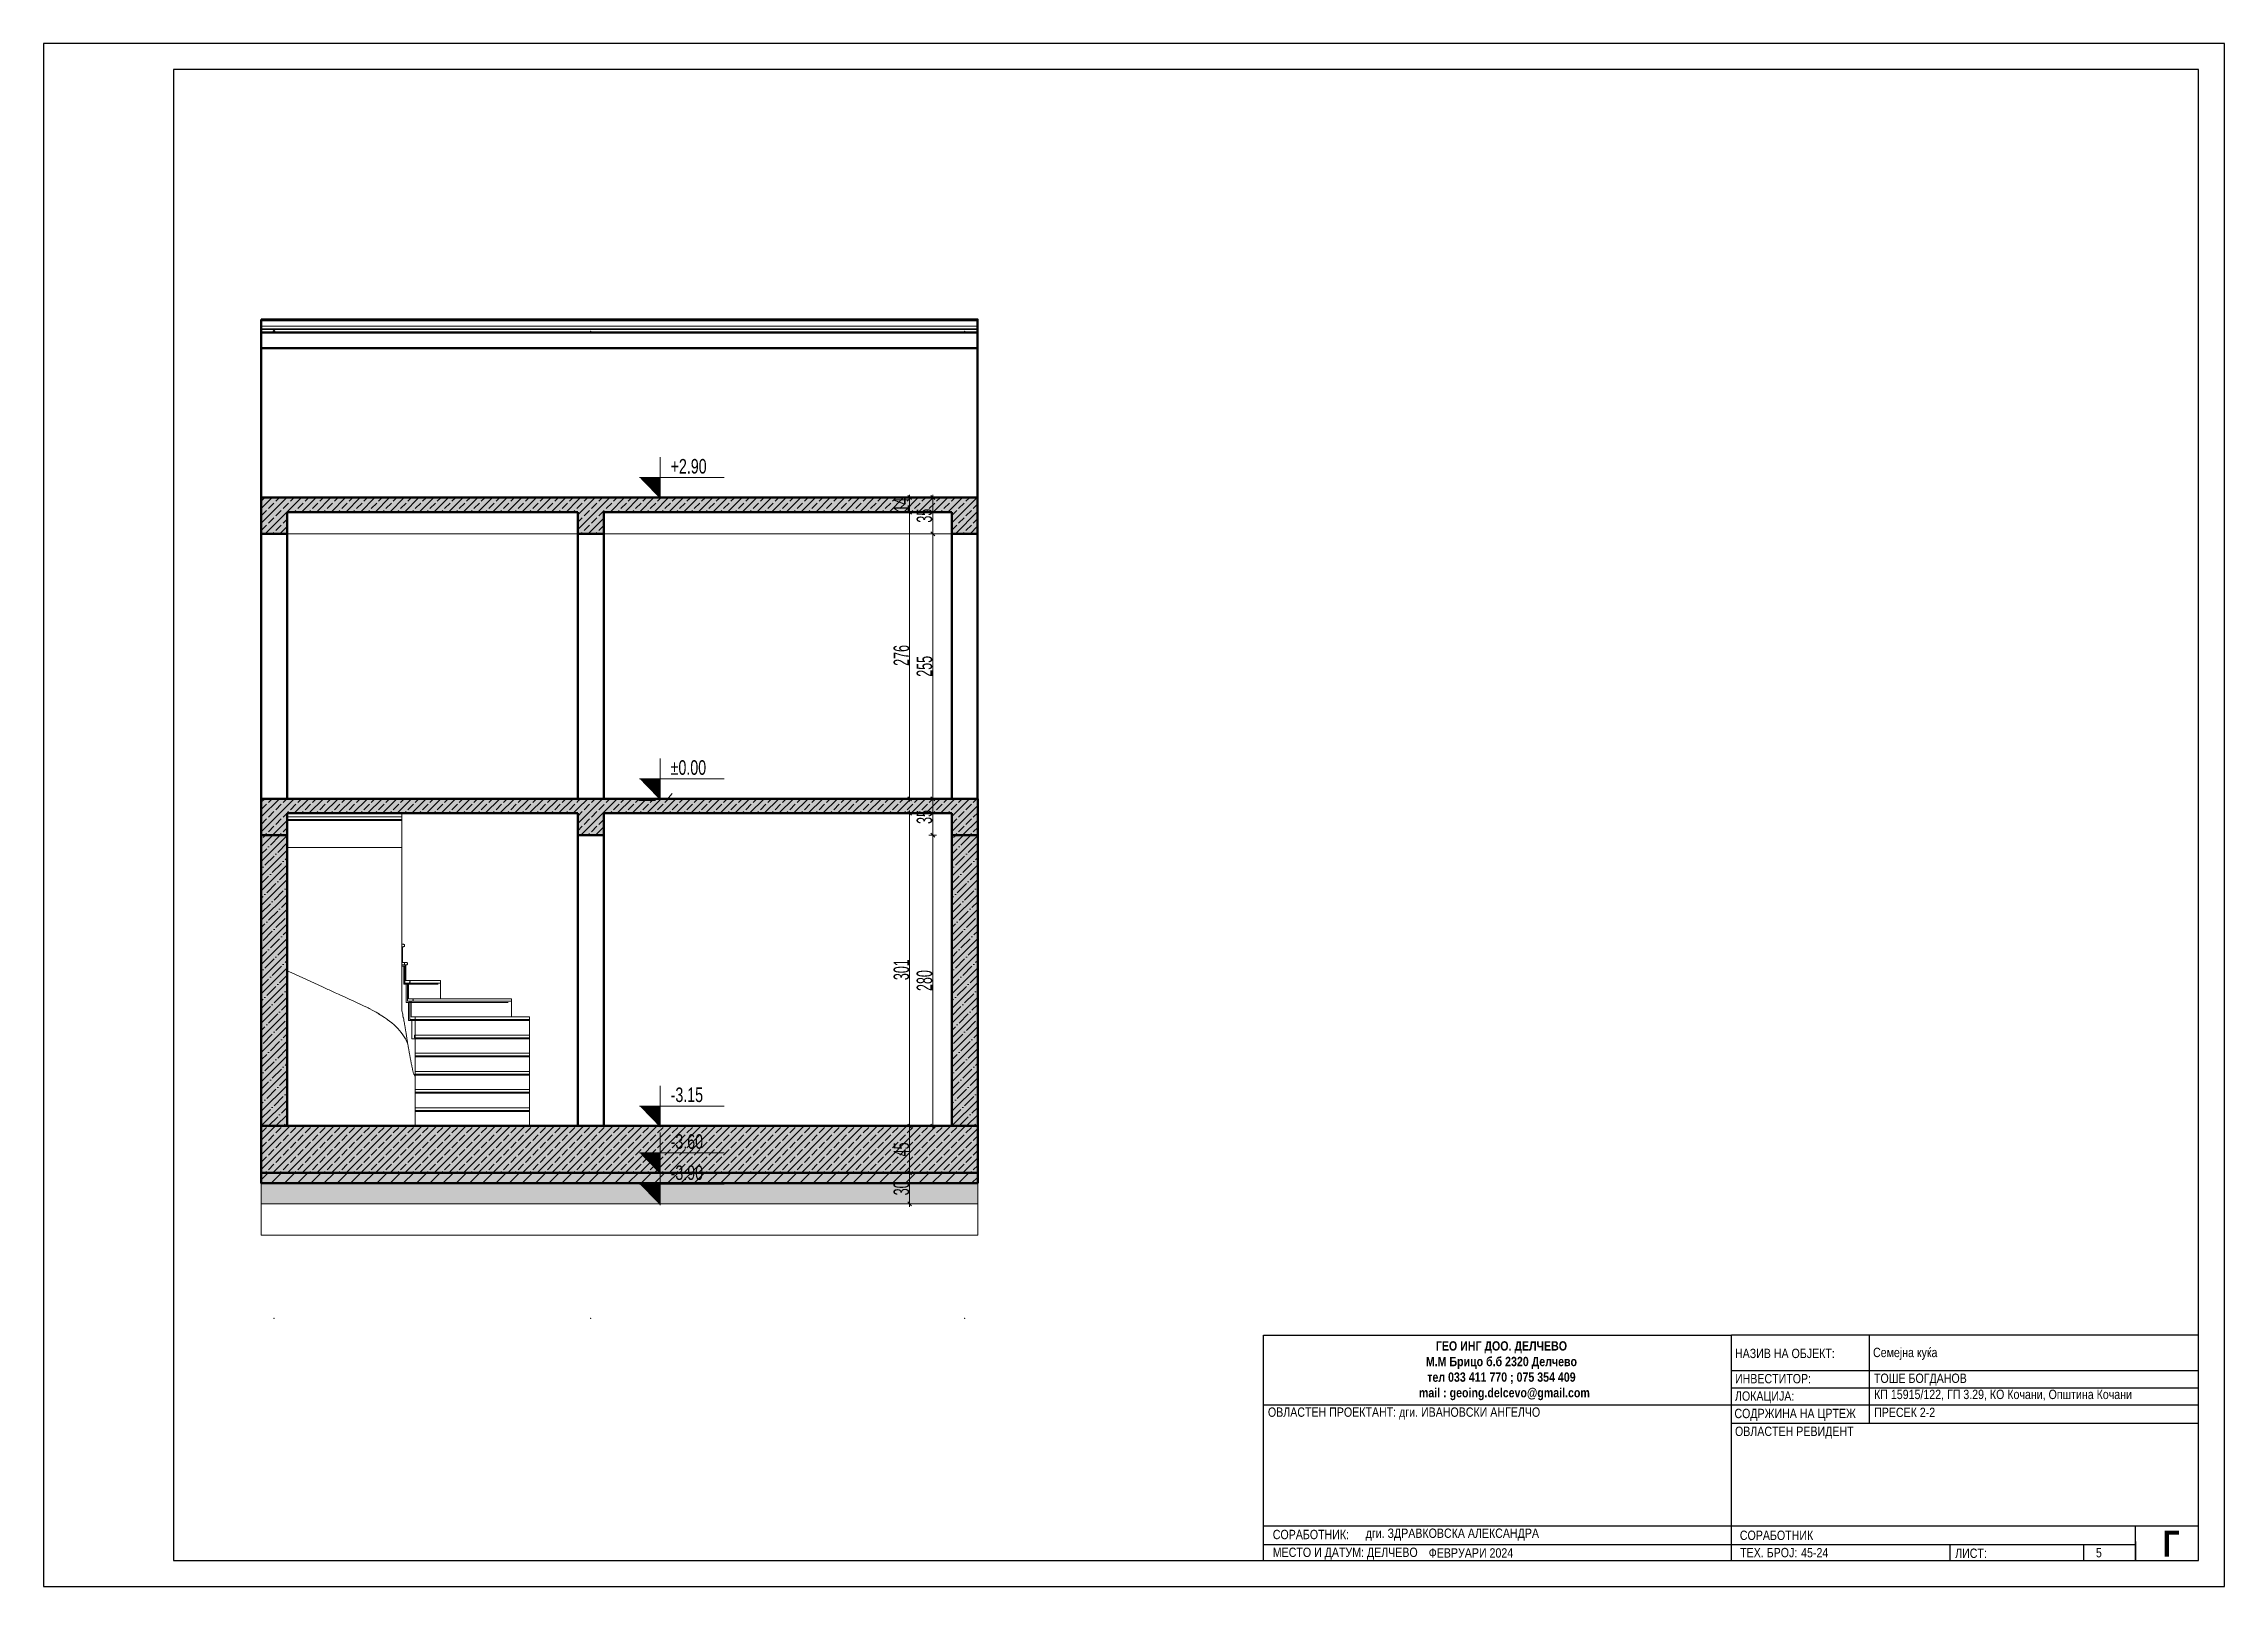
# Model space of a CAD drawing. Extents: x 1230 to 178568, y -18317 to 36108.
# Drawn here: x 157568 to 178568, y -18317 to -3467 of the extents above; entities that cross this region are included whole.
import ezdxf

# ---------------------------------------------------------------- set-up
doc = ezdxf.new("R2010")
doc.units = 0
doc.header["$LTSCALE"] = 5
doc.header["$MEASUREMENT"] = 0
doc.set_wipeout_variables(frame=1)
doc.linetypes.add('- Осеви линии', pattern=[670.277762, 317.5, -176.388889, 0, -176.388874])
doc.linetypes.add('Wipeout_Contour', pattern=[100000, 0, -100000])
for name, color, linetype in [('1 _ Греди - Основни.Structural - Bearing', 7, 'Continuous'), ('1 _ Плочи - Основни.Structural - Bearing', 7, 'Continuous'), ('4 _ - Фрагмент - Разрез.2D Elements', 7, 'Continuous'), ('4 _ - Фрагмент - Чертежи.2D Elements', 7, 'Continuous'), ('6 _ - Конструктивни оси.Dimensioning', 7, 'Continuous'), ('7 _ - Основни елементи.2D Elements', 7, 'Continuous'), ('A-Furniture', 7, 'Continuous'), ('KEREMIDI', 7, 'Continuous'), ('Structural - Bearing', 7, 'Continuous'), ('Structural - Stair & Railing', 7, 'Continuous')]:
    doc.layers.add(name, color=color, linetype=linetype)
doc.layers.add('dimenzija', color=7, linetype='Continuous', lineweight=13)
doc.layers.add('stolboviii', color=12, linetype='Continuous', lineweight=40)
doc.styles.add('GENERATED_STYLE_4', font='arial.ttf')
doc.styles.add('GENERATED_STYLE_5', font='arialbd.ttf')
doc.styles.add('PLATEIA', font='CGSAPPS.shx', dxfattribs={"width": 0.6})
doc.styles.add('ROM', font='ROMANS.SHX', dxfattribs={"width": 0.7})
doc.dimstyles.new('50', dxfattribs={"dimtxt": 150, "dimasz": 0.5, "dimexe": 0.18, "dimexo": 0.0625, "dimgap": 4, "dimtad": 1, "dimdec": 0, "dimlfac": 0.1, "dimzin": 12, "dimdsep": 46, "dimtxsty": 'PLATEIA', "dimblk": 'A$C321216CB', "dimcen": 0.09, "dimse1": 1, "dimse2": 1, "dimclrd": 256, "dimclrt": 256, "dimadec": 3, "dimazin": 0, "dimtfac": 1, "dimtdec": 0, "dimtix": 1, "dimtmove": 2, "dimatfit": 3, "dimldrblk": 'A$C321216CB', "dimfxl": 1, "dimtolj": 1, "dimtzin": 0, "dimlwd": -1, "dimarcsym": 0})
pattern_1 = [(45, (161677.34, -10735.72), (-70.7107, 70.7107), []), (45, (161641.99, -10700.36), (-70.7107, 70.7107), [75, -25])]

msp = doc.modelspace()

# ---------------------------------------------------------------- texts
at = {"color": 0, "char_height": 140, "attachment_point": 1, "style": 'ROM'}
for s, insert in [('{\\fHelvetica|b0|i0|c0|p1;+2.90}', (163606.6, -7465.1)), ('{\\fHelvetica|b0|i0|c0|p1;%%P0.00}', (163606.6, -10365.1)), ('{\\fHelvetica|b0|i0|c0|p1;-3.15}', (163606.6, -13515.1)), ('{\\fHelvetica|b0|i0|c0|p1;-3.60}', (163606.6, -13965.1)), ('{\\fHelvetica|b0|i0|c0|p1;-3.90}', (163606.6, -14265.1))]:
    msp.add_mtext(s, dxfattribs=dict(at, insert=insert))
at = {"layer": '4 _ - Фрагмент - Разрез.2D Elements', "linetype": 'Continuous', "lineweight": 35}
for s, insert, char_height, attachment_point, style in [('\\A1;\\pxqc;{\\fCentury Gothic|b1|i0|c204|p34;\\W0.85;ГЕО ИНГ ДОО. ДЕЛЧЕВО\\PМ.М Брицо б.б 2320 Делчево \\Pтел 033 411 770 ; 075 354 409 \\P  mail : geoing.delcevo@gmail.com}', (171606.7, -16241.6), 90, 5, 'GENERATED_STYLE_5'), ('\\A1;{\\W0.850000x;\\pql;\\fCentury Gothic|b0|i0|c204|p34;НАЗИВ НА ОБЈЕКТ:}', (173855.8, -16075.3), 90, 4, 'GENERATED_STYLE_4'), ('\\A1;{\\W0.850000x;\\pql;\\fCentury Gothic|b0|i0|c204|p34;Семејна куќа}', (175185, -16079), 90, 4, 'GENERATED_STYLE_4'), ('\\A1;{\\W0.850000x;\\pql;\\fCentury Gothic|b0|i0|c204|p34;ИНВЕСТИТОР:}', (173855.8, -16318.3), 90, 4, 'GENERATED_STYLE_4'), ('\\A1;{\\W0.850000x;\\pql;\\fCentury Gothic|b0|i0|c204|p34;ТОШЕ БОГДАНОВ}', (175194.2, -16326.9), 90, 4, 'GENERATED_STYLE_4'), ('\\A1;{\\W0.850000x;\\pql;\\fCentury Gothic|b0|i0|c204|p34;ЛОКАЦИЈА:}', (173855.8, -16498.1), 90, 4, 'GENERATED_STYLE_4'), ('\\A1;{\\fCentury Gothic|b0|i0|c204|p34;\\W0.85;КП 15915\\fCentury Gothic|b0|i0|c0|p34;/122\\fCentury Gothic|b0|i0|c204|p34;, ГП 3.29, КО Кочани, Општина Кочани}', (175195.4, -16477.6), 90, 4, 'GENERATED_STYLE_4'), ('\\A1;\\pxql;{\\fCentury Gothic|b0|i0|c204|p34;\\W0.85;ОВЛАСТЕН ПРОЕКТАНТ: дги. ИВАНОВСКИ АНГЕЛЧО}', (169358, -16652.9), 90, 4, 'GENERATED_STYLE_4'), ('\\A1;{\\W0.850000x;\\pql;\\fCentury Gothic|b0|i0|c204|p34;СОДРЖИНА НА ЦРТЕЖ}', (173850.4, -16665.9), 90, 4, 'GENERATED_STYLE_4'), ('\\A1;{\\W0.850000x;\\pql;\\fCentury Gothic|b0|i0|c204|p34;ОВЛАСТЕН РЕВИДЕНТ\\P\\pqc;\\fCentury Gothic|b0|i0|c204|p34;}', (173855.8, -16837.5), 90, 4, 'GENERATED_STYLE_4'), ('\\A1;{\\fCentury Gothic|b0|i0|c204|p34;\\W0.85;ПРЕСЕК 2-2}', (175195.4, -16642.6), 90, 4, 'GENERATED_STYLE_4'), ('\\A1;{\\W0.850000x;\\pql;\\fCentury Gothic|b0|i0|c204|p34;СОРАБОТНИК:}', (169404.8, -17818.5), 90, 4, 'GENERATED_STYLE_4'), ('\\A1;\\pxql;{\\fCentury Gothic|b0|i0|c204|p34;\\W0.85;дги. ЗДРАВКОВСКА АЛЕКСАНДРА}', (170299.2, -17818.5), 90, 4, 'GENERATED_STYLE_4'), ('\\A1;{\\W0.850000x;\\pql;\\fCentury Gothic|b0|i0|c204|p34;СОРАБОТНИК}', (173902.6, -17826), 90, 4, 'GENERATED_STYLE_4'), ('\\A1;{\\fCentury Gothic|b1|i0|c204|p34;\\W0.85;Г}', (177974.6, -17905), 250, 4, 'GENERATED_STYLE_5'), ('\\A1;{\\W0.850000x;\\pql;\\fCentury Gothic|b0|i0|c204|p34;МЕСТО И ДАТУМ: ДЕЛЧЕВО}', (169404.8, -18002.2), 90, 4, 'GENERATED_STYLE_4'), ('\\A1;{\\W0.850000x;\\pql;\\fCentury Gothic|b0|i0|c204|p34;ФЕВРУАРИ 2024\\P\\pql;\\fCentury Gothic|b0|i0|c204|p34;}', (170906.4, -17995.8), 90, 4, 'GENERATED_STYLE_4'), ('\\A1;{\\W0.850000x;\\pql;\\fCentury Gothic|b0|i0|c204|p34;ТЕХ. БРОЈ: }', (173905.3, -17992.7), 90, 4, 'GENERATED_STYLE_4'), ('\\A1;{\\W0.850000x;\\pql;\\fCentury Gothic|b0|i0|c204|p34;45-24\\P\\pql;\\fCentury Gothic|b0|i0|c204|p34;}', (174492.7, -17993.7), 90, 4, 'GENERATED_STYLE_4'), ('\\A1;{\\W0.850000x;\\pql;\\fCentury Gothic|b0|i0|c204|p34;ЛИСТ: }', (175975.4, -17998.9), 90, 4, 'GENERATED_STYLE_4'), ('\\A1;\\pxql;{\\fCentury Gothic|b0|i0|c0|p34;\\W0.85;5}', (177331.6, -17993.7), 90, 4, 'GENERATED_STYLE_4')]:
    msp.add_mtext(s, dxfattribs=dict(at, insert=insert, char_height=char_height, attachment_point=attachment_point, style=style))

# ---------------------------------------------------------------- blocks, each defined once
blk = doc.blocks.new('A$C321216CB')
for p, q in [((-54, 0), (54, 0)), ((-38, -38), (38, 38)), ((0, -75), (0, 75))]:
    blk.add_line(p, q)
blk = doc.blocks.new('*D201')
at = {"layer": 'Defpoints', "color": 0, "transparency": 16777216}
for p in [(166438, -10736), (166130, -11086), (166438, -11086)]:
    blk.add_point(p, dxfattribs=at)
at = {"layer": 'dimenzija', "transparency": 16777216}
blk.add_line((166130, -10736), (166130, -11085), dxfattribs=at)
at = {"layer": 'dimenzija', "transparency": 16777216, "xscale": 0.5, "yscale": 0.5, "zscale": 0.5}
for p, rotation in [((166130, -10736), 90), ((166130, -11086), 270)]:
    blk.add_blockref('A$C321216CB', p, dxfattribs=dict(at, rotation=rotation))
at = {"layer": 'dimenzija', "transparency": 16777216, "insert": (166051, -10911), "char_height": 150, "attachment_point": 5, "rotation": 90, "style": 'PLATEIA'}
blk.add_mtext('\\A1;35', dxfattribs=at)
blk = doc.blocks.new('*D202')
at = {"layer": 'Defpoints', "color": 0, "transparency": 16777216}
for p in [(166438, -11086), (166130, -13886), (166438, -13886)]:
    blk.add_point(p, dxfattribs=at)
at = {"layer": 'dimenzija', "transparency": 16777216}
blk.add_line((166130, -11086), (166130, -13885), dxfattribs=at)
at = {"layer": 'dimenzija', "transparency": 16777216, "xscale": 0.5, "yscale": 0.5, "zscale": 0.5}
for p, rotation in [((166130, -11086), 90), ((166130, -13886), 270)]:
    blk.add_blockref('A$C321216CB', p, dxfattribs=dict(at, rotation=rotation))
at = {"layer": 'dimenzija', "transparency": 16777216, "insert": (166051, -12486), "char_height": 150, "attachment_point": 5, "rotation": 90, "style": 'PLATEIA'}
blk.add_mtext('\\A1;280', dxfattribs=at)
blk = doc.blocks.new('*D203')
at = {"layer": 'Defpoints', "color": 0, "transparency": 16777216}
for p in [(165771, -10876), (165908, -10876), (165857, -13886)]:
    blk.add_point(p, dxfattribs=at)
at = {"layer": 'dimenzija', "transparency": 16777216}
blk.add_line((165908, -13885), (165908, -10876), dxfattribs=at)
at = {"layer": 'dimenzija', "transparency": 16777216, "xscale": 0.5, "yscale": 0.5, "zscale": 0.5}
for p, rotation in [((165908, -10876), 90), ((165908, -13886), 270)]:
    blk.add_blockref('A$C321216CB', p, dxfattribs=dict(at, rotation=rotation))
at = {"layer": 'dimenzija', "transparency": 16777216, "insert": (165829, -12381), "char_height": 150, "attachment_point": 5, "rotation": 90, "style": 'PLATEIA'}
blk.add_mtext('\\A1;301', dxfattribs=at)
blk = doc.blocks.new('*D204')
at = {"layer": 'Defpoints', "color": 0, "transparency": 16777216}
for p in [(166438, -7836), (166130, -8186), (166438, -8186)]:
    blk.add_point(p, dxfattribs=at)
at = {"layer": 'dimenzija', "transparency": 16777216}
blk.add_line((166130, -7836), (166130, -8185), dxfattribs=at)
at = {"layer": 'dimenzija', "transparency": 16777216, "xscale": 0.5, "yscale": 0.5, "zscale": 0.5}
for p, rotation in [((166130, -7836), 90), ((166130, -8186), 270)]:
    blk.add_blockref('A$C321216CB', p, dxfattribs=dict(at, rotation=rotation))
at = {"layer": 'dimenzija', "transparency": 16777216, "insert": (166051, -8011), "char_height": 150, "attachment_point": 5, "rotation": 90, "style": 'PLATEIA'}
blk.add_mtext('\\A1;35', dxfattribs=at)
blk = doc.blocks.new('*D205')
at = {"layer": 'Defpoints', "color": 0, "transparency": 16777216}
for p in [(166438, -8186), (166130, -10736), (166438, -10736)]:
    blk.add_point(p, dxfattribs=at)
at = {"layer": 'dimenzija', "transparency": 16777216}
blk.add_line((166130, -8186), (166130, -10735), dxfattribs=at)
at = {"layer": 'dimenzija', "transparency": 16777216, "xscale": 0.5, "yscale": 0.5, "zscale": 0.5}
for p, rotation in [((166130, -8186), 90), ((166130, -10736), 270)]:
    blk.add_blockref('A$C321216CB', p, dxfattribs=dict(at, rotation=rotation))
at = {"layer": 'dimenzija', "transparency": 16777216, "insert": (166051, -9461), "char_height": 150, "attachment_point": 5, "rotation": 90, "style": 'PLATEIA'}
blk.add_mtext('\\A1;255', dxfattribs=at)
blk = doc.blocks.new('*D206')
at = {"layer": 'Defpoints', "color": 0, "transparency": 16777216}
for p in [(165771, -7976), (165908, -7976), (165857, -10736)]:
    blk.add_point(p, dxfattribs=at)
at = {"layer": 'dimenzija', "transparency": 16777216}
blk.add_line((165908, -10735), (165908, -7976), dxfattribs=at)
at = {"layer": 'dimenzija', "transparency": 16777216, "xscale": 0.5, "yscale": 0.5, "zscale": 0.5}
for p, rotation in [((165908, -7976), 90), ((165908, -10736), 270)]:
    blk.add_blockref('A$C321216CB', p, dxfattribs=dict(at, rotation=rotation))
at = {"layer": 'dimenzija', "transparency": 16777216, "insert": (165829, -9356), "char_height": 150, "attachment_point": 5, "rotation": 90, "style": 'PLATEIA'}
blk.add_mtext('\\A1;276', dxfattribs=at)
blk = doc.blocks.new('*D207')
at = {"layer": 'Defpoints', "color": 0, "transparency": 16777216}
for p in [(165669, -7836), (165771, -7976), (165908, -7836)]:
    blk.add_point(p, dxfattribs=at)
at = {"layer": 'dimenzija', "transparency": 16777216}
for p, q in [((165908, -7835), (165908, -7835)), ((165908, -7976), (165908, -7836)), ((165908, -7976), (165908, -7977))]:
    blk.add_line(p, q, dxfattribs=at)
at = {"layer": 'dimenzija', "transparency": 16777216, "xscale": 0.5, "yscale": 0.5, "zscale": 0.5}
for p, rotation in [((165908, -7836), 270), ((165908, -7976), 90)]:
    blk.add_blockref('A$C321216CB', p, dxfattribs=dict(at, rotation=rotation))
at = {"layer": 'dimenzija', "transparency": 16777216, "insert": (165829, -7906), "char_height": 150, "attachment_point": 5, "rotation": 90, "style": 'PLATEIA'}
blk.add_mtext('\\A1;14', dxfattribs=at)
blk = doc.blocks.new('*D199')
at = {"layer": 'Defpoints', "color": 0, "ltscale": 50, "transparency": 16777216}
for p in [(166070, -13886), (165908, -14336), (166070, -14336)]:
    blk.add_point(p, dxfattribs=at)
at = {"layer": 'dimenzija', "ltscale": 50, "transparency": 16777216}
blk.add_line((165908, -13886), (165908, -14335), dxfattribs=at)
at = {"layer": 'dimenzija', "ltscale": 50, "transparency": 16777216, "xscale": 0.5, "yscale": 0.5, "zscale": 0.5}
for p, rotation in [((165908, -13886), 90), ((165908, -14336), 270)]:
    blk.add_blockref('A$C321216CB', p, dxfattribs=dict(at, rotation=rotation))
at = {"layer": 'dimenzija', "ltscale": 50, "transparency": 16777216, "insert": (165829, -14111), "char_height": 150, "attachment_point": 5, "rotation": 90, "style": 'PLATEIA'}
blk.add_mtext('\\A1;45', dxfattribs=at)
blk = doc.blocks.new('*D200')
at = {"layer": 'Defpoints', "color": 0, "ltscale": 50, "transparency": 16777216}
for p in [(166070, -14336), (165908, -14636), (165996, -14636)]:
    blk.add_point(p, dxfattribs=at)
at = {"layer": 'dimenzija', "ltscale": 50, "transparency": 16777216}
blk.add_line((165908, -14336), (165908, -14635), dxfattribs=at)
at = {"layer": 'dimenzija', "ltscale": 50, "transparency": 16777216, "xscale": 0.5, "yscale": 0.5, "zscale": 0.5}
for p, rotation in [((165908, -14336), 90), ((165908, -14636), 270)]:
    blk.add_blockref('A$C321216CB', p, dxfattribs=dict(at, rotation=rotation))
at = {"layer": 'dimenzija', "ltscale": 50, "transparency": 16777216, "insert": (165829, -14486), "char_height": 150, "attachment_point": 5, "rotation": 90, "style": 'PLATEIA'}
blk.add_mtext('\\A1;30', dxfattribs=at)

# ---------------------------------------------------------------- dimensions: what is measured, and where the dimension line sits
at = {"layer": 'dimenzija'}
for base, p1, p2, picture, middle in [((165907.6, -7835.7), (165770.7, -7975.7), (165669.3, -7835.7), '*D207', (165828.6, -7905.7)), ((165907.6, -7975.7), (165856.8, -10735.7), (165770.7, -7975.7), '*D206', (165828.6, -9355.7)), ((166130.4, -8185.7), (166437.9, -7835.7), (166437.9, -8185.7), '*D204', (166051.4, -8010.7)), ((166130.4, -10735.7), (166437.9, -8185.7), (166437.9, -10735.7), '*D205', (166051.4, -9460.7)), ((166130.4, -11085.7), (166437.9, -10735.7), (166437.9, -11085.7), '*D201', (166051.4, -10910.7)), ((165907.6, -10875.7), (165856.8, -13885.7), (165770.7, -10875.7), '*D203', (165828.6, -12380.7)), ((166130.4, -13885.7), (166437.9, -11085.7), (166437.9, -13885.7), '*D202', (166051.4, -12485.7))]:
    dim = msp.add_linear_dim(base=base, p1=p1, p2=p2, angle=90, dimstyle='50', dxfattribs=at)
    dim.commit()
    dim.dimension.update_dxf_attribs({"geometry": picture, "text_midpoint": middle})
at = {"layer": 'dimenzija', "ltscale": 50}
for base, p1, p2, picture, middle in [((165907.6, -14335.7), (166070.4, -13885.7), (166070.4, -14335.7), '*D199', (165828.6, -14110.7)), ((165907.6, -14635.7), (166070.4, -14335.7), (165996.5, -14635.7), '*D200', (165828.6, -14485.7))]:
    dim = msp.add_linear_dim(base=base, p1=p1, p2=p2, angle=90, dimstyle='50', dxfattribs=at)
    dim.commit()
    dim.dimension.update_dxf_attribs({"geometry": picture, "text_midpoint": middle})

# ---------------------------------------------------------------- hatches: boundary and pattern name
h = msp.add_hatch(color=0)
h.dxf.hatch_style = 2
h.paths.add_polyline_path([(163505, -7847.7), (163308.2, -7644.5), (163505, -7644.5)])
h = msp.add_hatch(color=0)
h.dxf.hatch_style = 2
h.paths.add_polyline_path([(163505, -10747.7), (163308.2, -10544.5), (163505, -10544.5)])
h = msp.add_hatch(color=0)
h.dxf.hatch_style = 2
h.paths.add_polyline_path([(163505, -13897.7), (163308.2, -13694.5), (163505, -13694.5)])
h = msp.add_hatch(color=0)
h.dxf.hatch_style = 2
h.paths.add_polyline_path([(163505, -14347.7), (163308.2, -14144.5), (163505, -14144.5)])
at = {"linetype": 'Continuous', "lineweight": 15}
msp.add_hatch(color=9, dxfattribs=at).paths.add_polyline_path([(166563.3, -14335.7), (159663.3, -14335.7), (159663.3, -14435.7), (166563.3, -14435.7)])
at = {"linetype": 'Continuous', "lineweight": 15, "true_color": 0x3e3e3e}
h = msp.add_hatch(dxfattribs=at)
h.set_pattern_fill('MASONRY_BLOCK_0001', color=250, scale=499.999999, style=0, pattern_type=2)
h.set_pattern_definition([(45, (161677.345, -10735.72), (-63.6396, 63.6396), [])])
h.paths.add_polyline_path([(166563.3, -14335.7), (159663.3, -14335.7), (159663.3, -14435.7), (166563.3, -14435.7)])
at = {"linetype": 'Continuous', "lineweight": 20, "ltscale": 0.01, "true_color": 0x4e4e4e}
h = msp.add_hatch(dxfattribs=at)
h.set_pattern_fill('GRAVEL', color=251, scale=200)
h.set_pattern_definition([(228.0128, (159807.326, -14435.716), (-1600, -1800), [26.907, -2663.8176]), (184.96974, (159789.326, -14455.716), (2400, 200), [46.1736, -4571.185]), (132.51045, (159743.326, -14459.716), (2000, -2200), [32.5576, -3223.2065]), (267.27369, (159665.326, -14509.716), (200, 4000), [42.0476, -4162.7116]), (292.83365, (159663.326, -14551.716), (-1000, 2400), [41.231, -4081.8746]), (357.27369, (159679.326, -14589.716), (-4000, 200), [42.0476, -4162.7116]), (37.69424, (159721.326, -14591.7156), (-2600, -2000), [55.6058, -5504.9697]), (72.25533, (159765.326, -14557.7156), (1400, 4400), [52.4976, -5197.2643]), (121.42957, (159781.326, -14507.716), (-1600, 2600), [42.19, -4176.8146]), (175.23636, (159759.326, -14471.716), (2200, -200), [48.1664, -2360.1525]), (222.39744, (159711.326, -14467.7156), (-2400, -2200), [62.2896, -6166.675]), (138.81407, (159863.326, -14511.716), (-1400, 1200), [21.26, -2104.769]), (171.46923, (159847.326, -14497.716), (2600, -400), [40.4474, -4004.3023]), (225, (159807.33, -14491.72), (-2e-14, -200), [28.284, -254.5585]), (203.1986, (159793.326, -14467.716), (1000, 400), [15.2316, -1507.923]), (291.8014, (159779.326, -14473.716), (-200, 600), [21.5406, -1055.4924]), (30.96376, (159787.326, -14493.716), (600, 400), [34.986, -1131.2046]), (161.565, (159817.326, -14475.716), (400, -200), [25.298, -607.1573]), (16.38954, (159663.326, -14473.716), (2000, 600), [35.44, -3508.569]), (70.34618, (159697.326, -14463.716), (-800, -2200), [29.732, -2943.4815]), (293.1986, (159817.326, -14435.716), (-400, 1000), [30.463, -1492.6916]), (343.61046, (159829.326, -14463.716), (-2000, 600), [35.44, -3508.569]), (339.44395, (159663.326, -14597.716), (-1000, 400), [34.176, -1674.6247]), (294.77514, (159695.326, -14609.716), (-1000, 2200), [28.6356, -2834.9286]), (66.8014, (159819.326, -14635.716), (400, 1000), [30.463, -1492.6916]), (17.35402, (159831.326, -14607.716), (-2600, -800), [33.5262, -3319.0847]), (69.44395, (159721.326, -14635.716), (-400, -1000), [17.088, -1691.7127]), (101.3099, (159807.326, -14635.716), (-200, 800), [10.198, -1009.606]), (165.96376, (159805.326, -14625.716), (600, -200), [41.231, -783.39]), (186.009, (159765.326, -14615.716), (2000, 200), [38.21, -3782.7846]), (303.6901, (159787.326, -14511.716), (-200, 400), [28.8444, -692.266]), (353.15723, (159803.326, -14535.7156), (3400, -400), [50.3588, -4985.5125]), (60.9454, (159853.326, -14541.716), (-800, -1400), [20.591, -2038.535]), (90, (159863.33, -14523.72), (-200, 200), [12, -188]), (120.25644, (159761.326, -14609.716), (800, -1400), [27.785, -2750.704]), (48.01279, (159747.326, -14585.716), (1600, 1800), [53.8144, -2636.9104]), (0, (159783.33, -14545.72), (200, 200), [52, -148]), (325.30485, (159835.326, -14545.716), (2000, -1400), [31.623, -3130.655]), (254.0546, (159861.326, -14563.716), (-200, -800), [29.1204, -1426.9016]), (207.64598, (159853.326, -14591.716), (-3800, -2000), [47.413, -4693.895]), (175.42608, (159811.326, -14613.7156), (-2600, 200), [50.1598, -4965.8147])])
h.paths.add_polyline_path([(166563.7, -14435.7), (159663.3, -14435.7), (159663.3, -14635.7), (166563.7, -14635.7)])
h = msp.add_hatch(color=0)
h.dxf.hatch_style = 2
h.paths.add_polyline_path([(163505, -14647.7), (163308.2, -14444.5), (163505, -14444.5)])
at = {"layer": '1 _ Греди - Основни.Structural - Bearing', "linetype": 'Continuous', "lineweight": 15}
for points in [[(159912.9, -7835.7), (159662.9, -7835.7), (159662.9, -8185.7), (159912.9, -8185.7)], [(166562.9, -8185.7), (166562.9, -7835.7), (166312.9, -7835.7), (166312.9, -8185.7)], [(159913.3, -10735.7), (159663.3, -10735.7), (159663.3, -11085.7), (159913.3, -11085.7)], [(162963.3, -10735.7), (162713.3, -10735.7), (162713.3, -11085.7), (162963.3, -11085.7)], [(166563.3, -10735.7), (166313.3, -10735.7), (166313.3, -11085.7), (166563.3, -11085.7)]]:
    msp.add_hatch(color=9, dxfattribs=at).paths.add_polyline_path(points)
at = {"layer": '1 _ Греди - Основни.Structural - Bearing', "linetype": 'Continuous', "lineweight": 13, "true_color": 0x2b2b2b}
h = msp.add_hatch(dxfattribs=at)
h.set_pattern_fill('1_СТОМАНОБЕТОН_0001', color=250, scale=499.999999, style=0, pattern_type=2)
h.set_pattern_definition(pattern_1)
h.paths.add_polyline_path([(159912.9, -7835.7), (159662.9, -7835.7), (159662.9, -8185.7), (159912.9, -8185.7)])
h = msp.add_hatch(dxfattribs=at)
h.set_pattern_fill('1_СТОМАНОБЕТОН_0001', color=250, scale=499.999999, style=0, pattern_type=2)
h.set_pattern_definition(pattern_1)
h.paths.add_polyline_path([(166562.9, -8185.7), (166562.9, -7835.7), (166312.9, -7835.7), (166312.9, -8185.7)])
h = msp.add_hatch(dxfattribs=at)
h.set_pattern_fill('1_СТОМАНОБЕТОН_0001', color=250, scale=499.999999, style=0, pattern_type=2)
h.set_pattern_definition(pattern_1)
h.paths.add_polyline_path([(159913.3, -10735.7), (159663.3, -10735.7), (159663.3, -11085.7), (159913.3, -11085.7)])
h = msp.add_hatch(dxfattribs=at)
h.set_pattern_fill('1_СТОМАНОБЕТОН_0001', color=250, scale=499.999999, style=0, pattern_type=2)
h.set_pattern_definition(pattern_1)
h.paths.add_polyline_path([(162963.3, -10735.7), (162713.3, -10735.7), (162713.3, -11085.7), (162963.3, -11085.7)])
h = msp.add_hatch(dxfattribs=at)
h.set_pattern_fill('1_СТОМАНОБЕТОН_0001', color=250, scale=499.999999, style=0, pattern_type=2)
h.set_pattern_definition(pattern_1)
h.paths.add_polyline_path([(166563.3, -10735.7), (166313.3, -10735.7), (166313.3, -11085.7), (166563.3, -11085.7)])
at = {"layer": '1 _ Плочи - Основни.Structural - Bearing', "linetype": 'Continuous', "lineweight": 15}
for points in [[(159913.3, -10735.7), (159913.3, -10875.7), (162713.3, -10875.7), (162713.3, -10735.7)], [(166313.3, -10875.7), (166313.3, -10735.7), (162963.3, -10735.7), (162963.3, -10875.7)], [(159913.3, -12160.7), (159913.3, -12135.7), (159913.3, -11085.7), (159663.3, -11085.7), (159663.3, -13885.7), (159913.3, -13885.7), (159913.3, -12518.1), (159913.3, -12345.7)], [(166563.3, -12160.7), (166563.3, -12135.7), (166563.3, -11085.7), (166313.3, -11085.7), (166313.3, -13885.7), (166563.3, -13885.7), (166563.3, -12518.1), (166563.3, -12345.7)]]:
    msp.add_hatch(color=9, dxfattribs=at).paths.add_polyline_path(points)
at = {"layer": '1 _ Плочи - Основни.Structural - Bearing', "linetype": 'Continuous', "lineweight": 13, "true_color": 0x2b2b2b}
h = msp.add_hatch(dxfattribs=at)
h.set_pattern_fill('1_СТОМАНОБЕТОН_0001', color=250, scale=499.999999, style=0, pattern_type=2)
h.set_pattern_definition(pattern_1)
h.paths.add_polyline_path([(159913.3, -10735.7), (159913.3, -10875.7), (162713.3, -10875.7), (162713.3, -10735.7)])
h = msp.add_hatch(dxfattribs=at)
h.set_pattern_fill('1_СТОМАНОБЕТОН_0001', color=250, scale=499.999999, style=0, pattern_type=2)
h.set_pattern_definition(pattern_1)
h.paths.add_polyline_path([(166313.3, -10875.7), (166313.3, -10735.7), (162963.3, -10735.7), (162963.3, -10875.7)])
h = msp.add_hatch(dxfattribs=at)
h.set_pattern_fill('ANSI35', color=250, scale=400, style=0)
h.set_pattern_definition([(45, (159663.33, -13885.72), (-70.7107, 70.7107), []), (45, (159734.04, -13885.72), (-70.7107, 70.7107), [125, -25, 0, -25])])
h.paths.add_polyline_path([(159913.3, -11085.7), (159663.3, -11085.7), (159663.3, -13885.7), (159913.3, -13885.7), (159913.3, -12518.1), (159913.3, -12345.7), (159913.3, -12160.7), (159913.3, -12135.7)])
h = msp.add_hatch(dxfattribs=at)
h.set_pattern_fill('ANSI35', color=250, scale=400, style=0)
h.set_pattern_definition([(45, (166313.33, -13885.72), (-70.7107, 70.7107), []), (45, (166384.04, -13885.72), (-70.7107, 70.7107), [125, -25, 0, -25])])
h.paths.add_polyline_path([(166563.3, -11085.7), (166313.3, -11085.7), (166313.3, -13885.7), (166563.3, -13885.7), (166563.3, -12518.1), (166563.3, -12345.7), (166563.3, -12160.7), (166563.3, -12135.7)])
at = {"layer": 'A-Furniture', "linetype": 'Continuous', "lineweight": 0, "true_color": 0xeaeaea}
msp.add_hatch(color=254, dxfattribs=at).paths.add_polyline_path([(166563.7, -14635.7), (166563.7, -14435.7), (159663.3, -14435.7), (159663.3, -14635.7)])
at = {"layer": 'Structural - Bearing', "linetype": 'Continuous', "lineweight": 15}
msp.add_hatch(color=9, dxfattribs=at).paths.add_polyline_path([(159663.3, -13885.7), (159663.3, -14335.7), (166563.3, -14335.7), (166563.3, -13885.7)])
at = {"layer": 'Structural - Bearing', "linetype": 'Continuous', "lineweight": 13, "true_color": 0x2b2b2b}
h = msp.add_hatch(dxfattribs=at)
h.set_pattern_fill('1_СТОМАНОБЕТОН_0001', color=250, scale=499.999999, style=0, pattern_type=2)
h.set_pattern_definition(pattern_1)
h.paths.add_polyline_path([(159663.3, -13885.7), (159663.3, -14335.7), (166563.3, -14335.7), (166563.3, -13885.7)])

# ---------------------------------------------------------------- linework, layer by layer
at = {"color": 0, "lineweight": 5}
for points in [[(163505, -7847.7), (163505, -7447.7)], [(163308.2, -7644.5), (163505, -7644.5)], [(163505, -7644.5), (164121, -7644.5)], [(163505, -10747.7), (163505, -10347.7)], [(163308.2, -10544.5), (163505, -10544.5)], [(163505, -10544.5), (164121, -10544.5)], [(163505, -13897.7), (163505, -13497.7)], [(163308.2, -13694.5), (163505, -13694.5)], [(163505, -13694.5), (164121, -13694.5)], [(163505, -14347.7), (163505, -13947.7)], [(163308.2, -14144.5), (163505, -14144.5)], [(163505, -14144.5), (164121, -14144.5)], [(163505, -14647.7), (163505, -14247.7)], [(163308.2, -14444.5), (163505, -14444.5)], [(163505, -14444.5), (164121, -14444.5)]]:
    msp.add_lwpolyline(points, dxfattribs=at)
at = {"color": 7, "linetype": 'Continuous', "lineweight": 50, "ltscale": 10, "flags": 128}
msp.add_lwpolyline([(166563.3, -14335.7), (159663.3, -14335.7), (159663.3, -14435.7), (166563.3, -14435.7)], close=True, dxfattribs=at)
at = {"layer": '1 _ Греди - Основни.Structural - Bearing', "color": 7, "linetype": 'Continuous', "lineweight": 50, "ltscale": 10}
for p, q in [((159662.9, -7835.7), (159662.9, -8185.7)), ((159912.9, -7835.7), (159662.9, -7835.7)), ((159912.9, -7975.7), (159912.9, -8185.7)), ((162962.9, -7835.7), (162712.9, -7835.7)), ((166562.9, -7835.7), (166312.9, -7835.7)), ((166312.9, -7975.7), (166312.9, -8185.7)), ((166562.9, -7835.7), (166562.9, -8185.7)), ((159912.9, -8185.7), (159662.9, -8185.7)), ((166562.9, -8185.7), (166312.9, -8185.7)), ((159912.9, -10735.7), (159663.3, -10735.7)), ((159663.3, -10875.7), (159663.3, -11085.7)), ((159913.3, -10735.7), (159912.9, -10735.7)), ((159913.3, -10875.7), (159913.3, -11085.7)), ((162962.9, -10735.7), (162713.3, -10735.7)), ((162713.3, -10875.7), (162713.3, -11085.7)), ((162963.3, -10735.7), (162962.9, -10735.7)), ((162963.3, -10875.7), (162963.3, -11085.7)), ((166562.9, -10735.7), (166313.3, -10735.7)), ((166313.3, -10875.7), (166313.3, -11085.7)), ((166563.3, -10735.7), (166562.9, -10735.7)), ((166563.3, -10735.7), (166563.3, -11085.7)), ((159913.3, -11085.7), (159663.3, -11085.7)), ((162873.3, -11085.7), (162713.3, -11085.7)), ((162963.3, -11085.7), (162873.3, -11085.7)), ((166563.3, -11085.7), (166313.3, -11085.7))]:
    msp.add_line(p, q, dxfattribs=at)
at = {"layer": '1 _ Плочи - Основни.Structural - Bearing', "color": 7, "linetype": 'Continuous', "lineweight": 50, "ltscale": 10}
for p, q in [((159662.9, -10735.7), (159662.9, -10875.7)), ((159663.3, -10735.7), (159662.9, -10735.7)), ((159663.3, -10875.7), (159662.9, -10875.7)), ((161012.9, -10735.7), (159913.3, -10735.7)), ((162713.3, -10875.7), (159913.3, -10875.7)), ((161172.9, -10735.7), (161012.9, -10735.7)), ((162712.9, -10735.7), (161172.9, -10735.7)), ((162713.3, -10735.7), (162712.9, -10735.7)), ((164065.5, -10735.7), (162963.3, -10735.7)), ((166313.3, -10875.7), (162963.3, -10875.7)), ((164225.5, -10735.7), (164065.5, -10735.7)), ((166312.9, -10735.7), (164225.5, -10735.7)), ((166313.3, -10735.7), (166312.9, -10735.7))]:
    msp.add_line(p, q, dxfattribs=at)
at = {"layer": '1 _ Плочи - Основни.Structural - Bearing', "color": 7, "linetype": 'Continuous', "lineweight": 50, "ltscale": 0.01}
msp.add_line((163460, -10747.7), (163300, -10747.7), dxfattribs=at)
at = {"layer": '4 _ - Фрагмент - Чертежи.2D Elements', "linetype": 'Continuous', "lineweight": 25, "ltscale": 0.01}
for p, q in [((178315.8, -15899.9), (173821.3, -15899.9)), ((173821.3, -18067.1), (173821.3, -15899.9)), ((173821.3, -16745.9), (178315.8, -16745.9)), ((175925.7, -17915.3), (175925.7, -18067.1)), ((177212.7, -17915.3), (177212.7, -18067.1))]:
    msp.add_line(p, q, dxfattribs=at)
at = {"layer": '4 _ - Фрагмент - Чертежи.2D Elements', "linetype": 'Continuous', "lineweight": 25, "ltscale": 0.01, "flags": 128}
for points in [[(169315.8, -15899.9), (173821.3, -15899.9)], [(169315.8, -18067.1), (169315.8, -15899.9), (173821.3, -15899.9)], [(175149.3, -15899.9), (175149.3, -16745.9)], [(173821.3, -16240.7), (178315.8, -16240.7)], [(169315.8, -16570.7), (173821.3, -16570.7)], [(173821.3, -16405.7), (178315.8, -16405.7)], [(173821.3, -16570.7), (178315.8, -16570.7)], [(169315.8, -17734.9), (178315.8, -17734.9)], [(177712.7, -17884.9), (177712.7, -18067.1), (177712.7, -17734.9)], [(169315.8, -17915.3), (177712.7, -17915.3)], [(169315.8, -18067.1), (178315.8, -18067.1)]]:
    msp.add_lwpolyline(points, dxfattribs=at)
at = {"layer": '6 _ - Конструктивни оси.Dimensioning', "color": 250, "linetype": '- Осеви линии', "lineweight": 20, "ltscale": 10, "true_color": 0x3e3e3e}
for p in [(162837.9, -6235.7), (162837.9, -6235.7), (162837.9, -6235.7), (162837.9, -6235.7), (159787.9, -15735.7), (159787.9, -15735.7), (159787.9, -15735.7), (159787.9, -15735.7), (162837.9, -15735.7), (162837.9, -15735.7), (162837.9, -15735.7), (162837.9, -15735.7), (166437.9, -15735.7), (166437.9, -15735.7), (166437.9, -15735.7), (166437.9, -15735.7)]:
    msp.add_point(p, dxfattribs=at)
at = {"layer": '6 _ - Конструктивни оси.Dimensioning', "linetype": '- Осеви линии', "lineweight": 20, "ltscale": 0.05}
msp.add_point((166437.9, -6235.7), dxfattribs=at)
msp.add_point((166437.9, -6235.7), dxfattribs=at)
msp.add_point((166437.9, -6235.7), dxfattribs=at)
msp.add_point((166437.9, -6235.7), dxfattribs=at)
at = {"layer": '7 _ - Основни елементи.2D Elements', "linetype": 'Continuous', "lineweight": 13, "ltscale": 10, "flags": 128}
for points in [[(161390.7, -12485.7), (161390.7, -12660.7)], [(162073.1, -12660.7), (162073.1, -12835.7)]]:
    msp.add_lwpolyline(points, dxfattribs=at)
at = {"layer": 'A-Furniture', "color": 250, "linetype": 'Continuous', "lineweight": 20, "ltscale": 10, "true_color": 0x3e3e3e, "flags": 128}
msp.add_lwpolyline([(166563.7, -14635.7), (159663.3, -14635.7), (159663.3, -14435.7), (166563.7, -14435.7)], close=True, dxfattribs=at)
at = {"layer": 'A-Furniture', "color": 253, "linetype": 'Continuous', "lineweight": 15, "ltscale": 10, "flags": 128}
msp.add_lwpolyline([(166563.7, -14935.7), (159663.3, -14935.7), (159663.3, -14635.7), (166563.7, -14635.7)], close=True, dxfattribs=at)
at = {"layer": 'KEREMIDI', "color": 7, "linetype": 'Continuous', "lineweight": 50, "ltscale": 10}
for p, q in [((159662.9, -6397.8), (159662.9, -7835.7)), ((166562.9, -6397.8), (159662.9, -6397.8))]:
    msp.add_line(p, q, dxfattribs=at)
at = {"layer": 'stolboviii', "linetype": 'Continuous', "lineweight": 50}
for p, q in [((159662.9, -8185.7), (159662.9, -10735.7)), ((159912.9, -8185.7), (159912.9, -10735.7)), ((166312.9, -8185.7), (166312.9, -10735.7)), ((166562.9, -8185.7), (166562.9, -10735.7)), ((159663.3, -11085.7), (159663.3, -13885.7)), ((159913.3, -11085.7), (159913.3, -13885.7)), ((162713.3, -11085.7), (162713.3, -13885.7)), ((162963.3, -11085.7), (162963.3, -13885.7)), ((166313.3, -11085.7), (166313.3, -13885.7)), ((166563.3, -11085.7), (166563.3, -13885.7))]:
    msp.add_line(p, q, dxfattribs=at)
at = {"layer": 'Structural - Bearing', "color": 7, "linetype": 'Continuous', "lineweight": 50, "ltscale": 10}
for p, q in [((162712.9, -7835.7), (159912.9, -7835.7)), ((161012.9, -7975.7), (159912.9, -7975.7)), ((166312.9, -7835.7), (162962.9, -7835.7)), ((166312.9, -7975.7), (164225.5, -7975.7)), ((159663.3, -13885.7), (159663.3, -14335.7)), ((159913.3, -13885.7), (159663.3, -13885.7)), ((162713.3, -13885.7), (159913.3, -13885.7)), ((162873.3, -13885.7), (162713.3, -13885.7)), ((166313.3, -13885.7), (162873.3, -13885.7)), ((166563.3, -13885.7), (166313.3, -13885.7)), ((166563.3, -13885.7), (166563.3, -14335.7)), ((166563.3, -14335.7), (159663.3, -14335.7))]:
    msp.add_line(p, q, dxfattribs=at)
at = {"layer": 'Structural - Bearing', "color": 8, "linetype": 'Continuous', "lineweight": 18, "ltscale": 0.01, "true_color": 0x7c7c7c}
msp.add_line((163570, -10747.7), (163621.4, -10686.4), dxfattribs=at)
at = {"layer": 'Structural - Bearing', "color": 251, "linetype": 'Continuous', "lineweight": 20, "ltscale": 10, "true_color": 0x6a6a6a}
for p, q in [((159918.3, -10875.7), (159918.3, -10945.7)), ((159918.3, -12394.5), (159918.3, -13885.7)), ((166568.3, -13885.7), (166563.3, -13885.7))]:
    msp.add_line(p, q, dxfattribs=at)
at = {"layer": 'Structural - Bearing', "color": 123, "linetype": 'Continuous', "lineweight": 20, "ltscale": 10, "true_color": 0x71cebe}
for p, q in [((166568.3, -13885.7), (166568.6, -13885.7)), ((166568.6, -14335.7), (166568.6, -13885.7)), ((166563.3, -14335.7), (166568.6, -14335.7))]:
    msp.add_line(p, q, dxfattribs=at)
at = {"layer": 'Structural - Stair & Railing', "linetype": 'Continuous', "lineweight": 15, "ltscale": 10}
for p, q in [((159918.3, -10875.7), (159918.3, -10910.7)), ((159918.3, -10935.7), (159918.3, -10910.7)), ((159918.3, -10910.7), (161018.3, -10910.7)), ((161018.3, -10875.7), (161018.3, -10910.7)), ((161018.3, -10935.7), (161018.3, -10910.7)), ((159918.3, -10935.7), (159918.3, -10945.7)), ((159918.3, -10935.7), (161018.3, -10935.7)), ((161018.3, -10935.7), (161018.3, -10945.7)), ((161018.3, -12135.7), (161028.9, -12135.7)), ((161018.3, -12160.7), (161025.7, -12160.7)), ((161028.9, -12160.7), (161018.3, -12160.7)), ((161025.7, -12310.7), (161025.7, -12160.7)), ((161025.7, -12160.7), (161028.9, -12160.7)), ((161028.9, -12135.7), (161031.6, -12135.9)), ((161031.6, -12160.5), (161028.9, -12160.7)), ((161031.6, -12135.9), (161034.2, -12136.5)), ((161034.2, -12160), (161031.6, -12160.5)), ((161034.2, -12136.5), (161036.6, -12137.4)), ((161036.6, -12159), (161034.2, -12160)), ((161036.6, -12137.4), (161038.9, -12138.6)), ((161038.9, -12157.8), (161036.6, -12159)), ((161038.9, -12138.6), (161040.8, -12140.2)), ((161040.8, -12156.3), (161038.9, -12157.8)), ((161040.8, -12140.2), (161042.3, -12142)), ((161042.3, -12154.5), (161040.8, -12156.3)), ((161042.3, -12142), (161043.3, -12143.7)), ((161043.3, -12152.8), (161042.3, -12154.5)), ((161043.3, -12152.8), (161043.3, -12143.7)), ((161043.3, -12143.7), (161043.5, -12143.9)), ((161043.5, -12152.5), (161043.3, -12152.8)), ((161043.5, -12143.9), (161044.2, -12146)), ((161044.2, -12150.4), (161043.5, -12152.5)), ((161044.2, -12146), (161044.4, -12148.2)), ((161044.4, -12148.2), (161044.2, -12150.4)), ((161018.3, -12310.7), (161043.3, -12310.7)), ((161018.3, -12310.7), (161025.7, -12310.7)), ((161018.3, -12335.7), (161043.3, -12335.7)), ((161025.7, -12310.7), (161043.3, -12310.7)), ((161043.3, -12310.7), (161060.1, -12310.7)), ((161043.3, -12335.7), (161043.3, -12310.7)), ((161043.3, -12335.7), (161057.6, -12335.7)), ((161043.3, -12335.7), (161047.4, -12335.7)), ((161060.1, -12335.7), (161043.3, -12335.7)), ((161043.3, -12335.7), (161047.4, -12335.7)), ((161047.4, -12335.7), (161047.4, -12485.7)), ((161057.6, -12485.7), (161057.6, -12335.7)), ((161057.6, -12335.7), (161060.1, -12335.7)), ((161060.1, -12310.7), (161062.3, -12310.9)), ((161062.3, -12335.5), (161060.1, -12335.7)), ((161062.3, -12310.9), (161064.5, -12311.5)), ((161064.5, -12335), (161062.3, -12335.5)), ((161064.5, -12311.5), (161066.5, -12312.4)), ((161066.5, -12334), (161064.5, -12335)), ((161066.5, -12312.4), (161068.3, -12313.6)), ((161068.3, -12332.8), (161066.5, -12334)), ((161068.3, -12313.6), (161069.9, -12315.2)), ((161069.9, -12331.3), (161068.3, -12332.8)), ((161069.9, -12315.2), (161071.1, -12317)), ((161071.1, -12329.5), (161069.9, -12331.3)), ((161071.1, -12317), (161072.1, -12318.9)), ((161072.1, -12327.5), (161071.1, -12329.5)), ((161072.1, -12318.9), (161072.7, -12321)), ((161072.7, -12325.4), (161072.1, -12327.5)), ((161072.7, -12321), (161072.9, -12323.2)), ((161072.9, -12323.2), (161072.7, -12325.4)), ((161037.2, -12485.7), (161057.6, -12485.7)), ((161037.2, -12510.7), (161047.4, -12510.7)), ((161047.4, -12510.7), (161047.4, -12485.7)), ((161047.4, -12510.7), (161071.1, -12510.7)), ((161057.6, -12485.7), (161084.1, -12485.7)), ((161071.1, -12510.7), (161071.1, -12660.7)), ((161081.5, -12510.7), (161071.1, -12510.7)), ((161081.5, -12660.7), (161081.5, -12510.7)), ((161084.1, -12510.7), (161081.5, -12510.7)), ((161081.5, -12510.7), (161084.1, -12510.7)), ((161390.7, -12485.7), (161084.1, -12485.7)), ((161084.1, -12485.7), (161086.4, -12485.9)), ((161086.4, -12510.5), (161084.1, -12510.7)), ((161084.1, -12510.7), (161390.7, -12510.7)), ((161086.4, -12485.9), (161088.6, -12486.5)), ((161088.6, -12510), (161086.4, -12510.5)), ((161088.6, -12486.5), (161090.6, -12487.4)), ((161090.6, -12509), (161088.6, -12510)), ((161090.6, -12487.4), (161092.5, -12488.6)), ((161092.5, -12507.8), (161090.6, -12509)), ((161092.5, -12488.6), (161094.1, -12490.2)), ((161094.1, -12506.3), (161092.5, -12507.8)), ((161094.1, -12490.2), (161095.4, -12492)), ((161095.4, -12504.5), (161094.1, -12506.3)), ((161095.4, -12492), (161096.3, -12493.9)), ((161096.3, -12502.5), (161095.4, -12504.5)), ((161096.3, -12493.9), (161096.9, -12496)), ((161096.9, -12500.4), (161096.3, -12502.5)), ((161096.9, -12496), (161097.1, -12498.2)), ((161097.1, -12498.2), (161096.9, -12500.4)), ((161071.1, -12685.7), (161071.1, -12660.7)), ((161071.1, -12685.7), (161094.7, -12685.7)), ((161111.3, -12685.7), (161071.1, -12685.7)), ((161081.5, -12660.7), (161111.3, -12660.7)), ((161388.1, -12660.7), (161081.5, -12660.7)), ((161094.7, -12685.7), (161094.7, -12835.7)), ((161108, -12685.7), (161094.7, -12685.7)), ((161108, -12835.7), (161108, -12685.7)), ((161111.3, -12685.7), (161108, -12685.7)), ((161108, -12685.7), (161111.3, -12685.7)), ((162073.1, -12660.7), (161111.3, -12660.7)), ((161111.3, -12660.7), (161114.2, -12660.9)), ((161114.2, -12685.5), (161111.3, -12685.7)), ((161111.3, -12685.7), (162073.1, -12685.7)), ((161114.2, -12660.9), (161117, -12661.5)), ((161117, -12685), (161114.2, -12685.5)), ((161117, -12661.5), (161119.7, -12662.4)), ((161119.7, -12684), (161117, -12685)), ((161119.7, -12662.4), (161122, -12663.6)), ((161122, -12682.8), (161119.7, -12684)), ((161122, -12663.6), (161124.1, -12665.2)), ((161124.1, -12681.3), (161122, -12682.8)), ((161124.1, -12665.2), (161125.7, -12667)), ((161125.7, -12679.5), (161124.1, -12681.3)), ((161125.7, -12667), (161127, -12668.9)), ((161127, -12677.5), (161125.7, -12679.5)), ((161127, -12668.9), (161127.7, -12671)), ((161127.7, -12675.4), (161127, -12677.5)), ((161127.7, -12671), (161128, -12673.2)), ((161128, -12673.2), (161127.7, -12675.4)), ((161094.7, -12860.7), (161094.7, -12835.7)), ((161094.7, -12860.7), (161147.1, -12860.7)), ((161108, -12835.7), (161147.1, -12835.7)), ((161147.1, -12835.7), (161108, -12835.7)), ((161147.1, -13010.7), (161139.2, -13010.7)), ((161139.2, -13035.7), (161139.2, -13010.7)), ((161139.2, -13010.7), (161147.1, -13010.7)), ((162247.1, -12835.7), (161147.1, -12835.7)), ((161147.1, -12835.7), (161147.1, -12835.9)), ((161147.1, -12835.9), (161147.1, -12836.5)), ((161147.1, -12836.5), (161147.1, -12837.4)), ((161147.1, -12837.4), (161147.1, -12838.6)), ((161147.1, -12838.6), (161147.1, -12840.2)), ((161147.1, -12840.2), (161147.1, -12842)), ((161147.1, -12842), (161147.1, -12843.9)), ((161147.1, -12843.9), (161147.1, -12846)), ((161147.1, -12846), (161147.1, -12848.2)), ((161147.1, -12848.2), (161147.1, -12850.4)), ((161147.1, -12850.4), (161147.1, -12852.5)), ((161147.1, -12852.5), (161147.1, -12854.5)), ((161147.1, -12854.5), (161147.1, -12856.3)), ((161147.1, -12856.3), (161147.1, -12857.8)), ((161147.1, -12857.8), (161147.1, -12859)), ((161147.1, -12859), (161147.1, -12860)), ((161147.1, -12860), (161147.1, -12860.5)), ((161147.1, -12860.5), (161147.1, -12860.7)), ((161147.1, -13010.7), (161147.1, -12860.7)), ((162247.1, -12860.7), (161147.1, -12860.7)), ((161147.1, -12860.7), (162247.1, -12860.7)), ((162247.1, -13010.7), (161147.1, -13010.7)), ((161147.1, -13010.7), (161147.1, -13010.9)), ((161147.1, -13010.9), (161147.1, -13011.5)), ((161147.1, -13011.5), (161147.1, -13012.4)), ((161147.1, -13012.4), (161147.1, -13013.6)), ((161147.1, -13013.6), (161147.1, -13015.2)), ((161147.1, -13015.2), (161147.1, -13017)), ((161147.1, -13017), (161147.1, -13018.9)), ((161147.1, -13018.9), (161147.1, -13021)), ((162247.1, -12835.9), (162247.1, -12835.7)), ((162247.1, -12836.5), (162247.1, -12835.9)), ((162247.1, -12837.4), (162247.1, -12836.5)), ((162247.1, -12838.6), (162247.1, -12837.4)), ((162247.1, -12840.2), (162247.1, -12838.6)), ((162247.1, -12842), (162247.1, -12840.2)), ((162247.1, -12843.9), (162247.1, -12842)), ((162247.1, -12846), (162247.1, -12843.9)), ((162247.1, -12848.2), (162247.1, -12846)), ((162247.1, -12850.4), (162247.1, -12848.2)), ((162247.1, -12852.5), (162247.1, -12850.4)), ((162247.1, -12854.5), (162247.1, -12852.5)), ((162247.1, -12856.3), (162247.1, -12854.5)), ((162247.1, -12857.8), (162247.1, -12856.3)), ((162247.1, -12859), (162247.1, -12857.8)), ((162247.1, -12860), (162247.1, -12859)), ((162247.1, -12860.5), (162247.1, -12860)), ((162247.1, -12860.7), (162247.1, -12860.5)), ((162247.1, -13010.7), (162247.1, -12860.7)), ((162247.1, -13010.9), (162247.1, -13010.7)), ((162247.1, -13011.5), (162247.1, -13010.9)), ((162247.1, -13012.4), (162247.1, -13011.5)), ((162247.1, -13013.6), (162247.1, -13012.4)), ((162247.1, -13015.2), (162247.1, -13013.6)), ((162247.1, -13017), (162247.1, -13015.2)), ((162247.1, -13018.9), (162247.1, -13017)), ((162247.1, -13021), (162247.1, -13018.9)), ((161139.2, -13035.7), (161147.1, -13035.7)), ((161147.1, -13021), (161147.1, -13023.2)), ((161147.1, -13023.2), (161147.1, -13025.4)), ((161147.1, -13025.4), (161147.1, -13027.5)), ((161147.1, -13027.5), (161147.1, -13029.5)), ((161147.1, -13029.5), (161147.1, -13031.3)), ((161147.1, -13031.3), (161147.1, -13032.8)), ((161147.1, -13032.8), (161147.1, -13034)), ((161147.1, -13034), (161147.1, -13035)), ((161147.1, -13035), (161147.1, -13035.5)), ((161147.1, -13035.5), (161147.1, -13035.7)), ((161147.1, -13185.7), (161147.1, -13035.7)), ((161147.1, -13035.7), (162247.1, -13035.7)), ((162247.1, -13185.7), (161147.1, -13185.7)), ((161147.1, -13185.7), (161147.1, -13185.9)), ((161147.1, -13185.9), (161147.1, -13186.5)), ((161147.1, -13186.5), (161147.1, -13187.4)), ((161147.1, -13187.4), (161147.1, -13188.6)), ((161147.1, -13188.6), (161147.1, -13190.2)), ((161147.1, -13190.2), (161147.1, -13192)), ((161147.1, -13192), (161147.1, -13193.9)), ((161147.1, -13193.9), (161147.1, -13196)), ((161147.1, -13196), (161147.1, -13198.2)), ((161147.1, -13198.2), (161147.1, -13200.4)), ((161147.1, -13200.4), (161147.1, -13202.5)), ((161147.1, -13202.5), (161147.1, -13204.5)), ((161147.1, -13204.5), (161147.1, -13206.3)), ((161147.1, -13206.3), (161147.1, -13207.8)), ((161147.1, -13207.8), (161147.1, -13209)), ((161147.1, -13209), (161147.1, -13210)), ((161147.1, -13210), (161147.1, -13210.5)), ((161147.1, -13210.5), (161147.1, -13210.7)), ((161147.1, -13360.7), (161147.1, -13210.7)), ((161147.1, -13210.7), (162247.1, -13210.7)), ((162247.1, -13023.2), (162247.1, -13021)), ((162247.1, -13025.4), (162247.1, -13023.2)), ((162247.1, -13027.5), (162247.1, -13025.4)), ((162247.1, -13029.5), (162247.1, -13027.5)), ((162247.1, -13031.3), (162247.1, -13029.5)), ((162247.1, -13032.8), (162247.1, -13031.3)), ((162247.1, -13034), (162247.1, -13032.8)), ((162247.1, -13035), (162247.1, -13034)), ((162247.1, -13035.5), (162247.1, -13035)), ((162247.1, -13035.7), (162247.1, -13035.5)), ((162247.1, -13185.7), (162247.1, -13035.7)), ((162247.1, -13185.9), (162247.1, -13185.7)), ((162247.1, -13186.5), (162247.1, -13185.9)), ((162247.1, -13187.4), (162247.1, -13186.5)), ((162247.1, -13188.6), (162247.1, -13187.4)), ((162247.1, -13190.2), (162247.1, -13188.6)), ((162247.1, -13192), (162247.1, -13190.2)), ((162247.1, -13193.9), (162247.1, -13192)), ((162247.1, -13196), (162247.1, -13193.9)), ((162247.1, -13198.2), (162247.1, -13196)), ((162247.1, -13200.4), (162247.1, -13198.2)), ((162247.1, -13202.5), (162247.1, -13200.4)), ((162247.1, -13204.5), (162247.1, -13202.5)), ((162247.1, -13206.3), (162247.1, -13204.5)), ((162247.1, -13207.8), (162247.1, -13206.3)), ((162247.1, -13209), (162247.1, -13207.8)), ((162247.1, -13210), (162247.1, -13209)), ((162247.1, -13210.5), (162247.1, -13210)), ((162247.1, -13210.7), (162247.1, -13210.5)), ((162247.1, -13360.7), (162247.1, -13210.7)), ((162247.1, -13360.7), (161147.1, -13360.7)), ((161147.1, -13360.7), (161147.1, -13360.9)), ((161147.1, -13360.9), (161147.1, -13361.5)), ((161147.1, -13361.5), (161147.1, -13362.4)), ((161147.1, -13362.4), (161147.1, -13363.6)), ((161147.1, -13363.6), (161147.1, -13365.2)), ((161147.1, -13365.2), (161147.1, -13367)), ((161147.1, -13367), (161147.1, -13368.9)), ((161147.1, -13368.9), (161147.1, -13371)), ((161147.1, -13371), (161147.1, -13373.2)), ((161147.1, -13373.2), (161147.1, -13375.4)), ((161147.1, -13375.4), (161147.1, -13377.5)), ((161147.1, -13377.5), (161147.1, -13379.5)), ((161147.1, -13379.5), (161147.1, -13381.3)), ((161147.1, -13381.3), (161147.1, -13382.8)), ((161147.1, -13382.8), (161147.1, -13384)), ((161147.1, -13384), (161147.1, -13385)), ((161147.1, -13385), (161147.1, -13385.5)), ((161147.1, -13385.5), (161147.1, -13385.7)), ((161147.1, -13535.7), (161147.1, -13385.7)), ((161147.1, -13385.7), (162247.1, -13385.7)), ((162247.1, -13360.9), (162247.1, -13360.7)), ((162247.1, -13361.5), (162247.1, -13360.9)), ((162247.1, -13362.4), (162247.1, -13361.5)), ((162247.1, -13363.6), (162247.1, -13362.4)), ((162247.1, -13365.2), (162247.1, -13363.6)), ((162247.1, -13367), (162247.1, -13365.2)), ((162247.1, -13368.9), (162247.1, -13367)), ((162247.1, -13371), (162247.1, -13368.9)), ((162247.1, -13373.2), (162247.1, -13371)), ((162247.1, -13375.4), (162247.1, -13373.2)), ((162247.1, -13377.5), (162247.1, -13375.4)), ((162247.1, -13379.5), (162247.1, -13377.5)), ((162247.1, -13381.3), (162247.1, -13379.5)), ((162247.1, -13382.8), (162247.1, -13381.3)), ((162247.1, -13384), (162247.1, -13382.8)), ((162247.1, -13385), (162247.1, -13384)), ((162247.1, -13385.5), (162247.1, -13385)), ((162247.1, -13385.7), (162247.1, -13385.5)), ((162247.1, -13535.7), (162247.1, -13385.7)), ((162247.1, -13535.7), (161147.1, -13535.7)), ((161147.1, -13535.7), (161147.1, -13535.9)), ((161147.1, -13535.9), (161147.1, -13536.5)), ((161147.1, -13536.5), (161147.1, -13537.4)), ((161147.1, -13537.4), (161147.1, -13538.6)), ((161147.1, -13538.6), (161147.1, -13540.2)), ((161147.1, -13540.2), (161147.1, -13542)), ((161147.1, -13542), (161147.1, -13543.9)), ((161147.1, -13543.9), (161147.1, -13546)), ((161147.1, -13546), (161147.1, -13548.2)), ((161147.1, -13548.2), (161147.1, -13550.4)), ((161147.1, -13550.4), (161147.1, -13552.5)), ((161147.1, -13552.5), (161147.1, -13554.5)), ((161147.1, -13554.5), (161147.1, -13556.3)), ((161147.1, -13556.3), (161147.1, -13557.8)), ((161147.1, -13557.8), (161147.1, -13559)), ((161147.1, -13559), (161147.1, -13560)), ((161147.1, -13560), (161147.1, -13560.5)), ((161147.1, -13560.5), (161147.1, -13560.7)), ((161147.1, -13710.7), (161147.1, -13560.7)), ((161147.1, -13560.7), (162247.1, -13560.7)), ((162247.1, -13535.9), (162247.1, -13535.7)), ((162247.1, -13536.5), (162247.1, -13535.9)), ((162247.1, -13537.4), (162247.1, -13536.5)), ((162247.1, -13538.6), (162247.1, -13537.4)), ((162247.1, -13540.2), (162247.1, -13538.6)), ((162247.1, -13542), (162247.1, -13540.2)), ((162247.1, -13543.9), (162247.1, -13542)), ((162247.1, -13546), (162247.1, -13543.9)), ((162247.1, -13548.2), (162247.1, -13546)), ((162247.1, -13550.4), (162247.1, -13548.2)), ((162247.1, -13552.5), (162247.1, -13550.4)), ((162247.1, -13554.5), (162247.1, -13552.5)), ((162247.1, -13556.3), (162247.1, -13554.5)), ((162247.1, -13557.8), (162247.1, -13556.3)), ((162247.1, -13559), (162247.1, -13557.8)), ((162247.1, -13560), (162247.1, -13559)), ((162247.1, -13560.5), (162247.1, -13560)), ((162247.1, -13560.7), (162247.1, -13560.5)), ((162247.1, -13710.7), (162247.1, -13560.7)), ((162247.1, -13710.7), (161147.1, -13710.7)), ((161147.1, -13710.7), (161147.1, -13710.9)), ((161147.1, -13710.9), (161147.1, -13711.5)), ((161147.1, -13711.5), (161147.1, -13712.4)), ((161147.1, -13712.4), (161147.1, -13713.6)), ((161147.1, -13713.6), (161147.1, -13715.2)), ((161147.1, -13715.2), (161147.1, -13717)), ((161147.1, -13717), (161147.1, -13718.9)), ((161147.1, -13718.9), (161147.1, -13721)), ((161147.1, -13721), (161147.1, -13723.2)), ((161147.1, -13723.2), (161147.1, -13725.4)), ((161147.1, -13725.4), (161147.1, -13727.5)), ((161147.1, -13727.5), (161147.1, -13729.5)), ((161147.1, -13729.5), (161147.1, -13731.3)), ((161147.1, -13731.3), (161147.1, -13732.8)), ((161147.1, -13732.8), (161147.1, -13734)), ((161147.1, -13734), (161147.1, -13735)), ((161147.1, -13735), (161147.1, -13735.5)), ((161147.1, -13735.5), (161147.1, -13735.7)), ((161147.1, -13885.7), (161147.1, -13735.7)), ((161147.1, -13735.7), (162247.1, -13735.7)), ((162247.1, -13710.9), (162247.1, -13710.7)), ((162247.1, -13711.5), (162247.1, -13710.9)), ((162247.1, -13712.4), (162247.1, -13711.5)), ((162247.1, -13713.6), (162247.1, -13712.4)), ((162247.1, -13715.2), (162247.1, -13713.6)), ((162247.1, -13717), (162247.1, -13715.2)), ((162247.1, -13718.9), (162247.1, -13717)), ((162247.1, -13721), (162247.1, -13718.9)), ((162247.1, -13723.2), (162247.1, -13721)), ((162247.1, -13725.4), (162247.1, -13723.2)), ((162247.1, -13727.5), (162247.1, -13725.4)), ((162247.1, -13729.5), (162247.1, -13727.5)), ((162247.1, -13731.3), (162247.1, -13729.5)), ((162247.1, -13732.8), (162247.1, -13731.3)), ((162247.1, -13734), (162247.1, -13732.8)), ((162247.1, -13735), (162247.1, -13734)), ((162247.1, -13735.5), (162247.1, -13735)), ((162247.1, -13735.7), (162247.1, -13735.5)), ((162247.1, -13885.7), (162247.1, -13735.7))]:
    msp.add_line(p, q, dxfattribs=at)
at = {"layer": 'Structural - Stair & Railing', "linetype": 'Continuous', "lineweight": 13, "ltscale": 10}
for p, q in [((159918.3, -11203.4), (159918.3, -10945.7)), ((159918.3, -10945.7), (161018.3, -10945.7)), ((161018.3, -11203.4), (161018.3, -10945.7)), ((159918.3, -11203.4), (159918.3, -11232.6)), ((160193.3, -11203.4), (159918.3, -11203.4)), ((159918.3, -11232.6), (159918.3, -11261.8)), ((159918.3, -11261.8), (159918.3, -11290.9)), ((159918.3, -11290.9), (159918.3, -11320.1)), ((160743.3, -11203.4), (160193.3, -11203.4)), ((161018.3, -11203.4), (160743.3, -11203.4)), ((161018.3, -11232.6), (161018.3, -11203.4)), ((161018.3, -11261.8), (161018.3, -11232.6)), ((161018.3, -11291), (161018.3, -11261.8)), ((161018.3, -11320.1), (161018.3, -11291)), ((161018.3, -11349.3), (161018.3, -11320.1)), ((159918.3, -11436.8), (159918.3, -11465.9)), ((159918.3, -11465.9), (159918.3, -11495.1)), ((159918.3, -11495.1), (159918.3, -11524.3)), ((159918.3, -11524.3), (159918.3, -11553.4)), ((161018.3, -11378.5), (161018.3, -11349.3)), ((161018.3, -11407.7), (161018.3, -11378.5)), ((161018.3, -11436.8), (161018.3, -11407.7)), ((161018.3, -11466), (161018.3, -11436.8)), ((161018.3, -11495.2), (161018.3, -11466)), ((161018.3, -11524.3), (161018.3, -11495.2)), ((161018.3, -11553.4), (161018.3, -11524.3)), ((159918.3, -11553.4), (159918.3, -11582.6)), ((159918.3, -11582.6), (159918.3, -11611.8)), ((159918.3, -11611.8), (159918.3, -11641.1)), ((159918.3, -11641.1), (159918.3, -11670.3)), ((159918.3, -11670.3), (159918.3, -11699.7)), ((159918.3, -11699.7), (159918.3, -11729.1)), ((159918.3, -11729.1), (159918.3, -11758.6)), ((159918.3, -11758.6), (159918.3, -11788.1)), ((161018.3, -11582.6), (161018.3, -11553.4)), ((161018.3, -11611.7), (161018.3, -11582.6)), ((161018.3, -11640.7), (161018.3, -11611.7)), ((161018.3, -11669.8), (161018.3, -11640.7)), ((161018.3, -11699), (161018.3, -11669.8)), ((161018.3, -11728.1), (161018.3, -11699)), ((161018.3, -11757.5), (161018.3, -11728.1)), ((161018.3, -11786.9), (161018.3, -11757.5)), ((159918.3, -11788.1), (159918.3, -11817.8)), ((159918.3, -11817.8), (159918.3, -11847.5)), ((159918.3, -11847.5), (159918.3, -11877.3)), ((159918.3, -11877.3), (159918.3, -11907.2)), ((159918.3, -11907.2), (159918.3, -11937)), ((159918.3, -11937), (159918.3, -11966.7)), ((159918.3, -11966.7), (159918.3, -11996.5)), ((161018.3, -11817), (161018.3, -11786.9)), ((161018.3, -11847), (161018.3, -11817)), ((161018.3, -11878.3), (161018.3, -11847)), ((161018.3, -11909.6), (161018.3, -11878.3)), ((161018.3, -11943.3), (161018.3, -11909.6)), ((161018.3, -11977.1), (161018.3, -11943.3)), ((159918.3, -11996.5), (159918.3, -12026.3)), ((159918.3, -12026.3), (159918.3, -12054.4)), ((159918.3, -12054.4), (159918.3, -12082.5)), ((159918.3, -12082.5), (159918.3, -12105)), ((159918.3, -12105), (159918.3, -12127.4)), ((159918.3, -12127.4), (159918.3, -12128.4)), ((159918.3, -12128.4), (159918.3, -12129.4)), ((159918.3, -12129.4), (159918.3, -12141.4)), ((159918.3, -12141.4), (159918.3, -12153.5)), ((159918.3, -12153.5), (159918.3, -12157.4)), ((159918.3, -12157.4), (159918.3, -12161.3)), ((159918.3, -12161.3), (159918.3, -12168.5)), ((159918.3, -12168.5), (159918.3, -12175.7)), ((159918.3, -12175.7), (159918.3, -12176.9)), ((159918.3, -12176.9), (159918.3, -12178.1)), ((159918.3, -12178.1), (159918.3, -12181.8)), ((161018.3, -12013.3), (161018.3, -11977.1)), ((161018.3, -12049.5), (161018.3, -12013.3)), ((161018.3, -12091), (161018.3, -12049.5)), ((161018.3, -12132.5), (161018.3, -12091)), ((161018.3, -12174.2), (161018.3, -12132.5)), ((161018.3, -12215.9), (161018.3, -12174.2)), ((159918.3, -12181.8), (159918.3, -12189.1)), ((159918.3, -12189.1), (159918.3, -12192.8)), ((159918.3, -12192.8), (159918.3, -12205.7)), ((159918.3, -12205.7), (159918.3, -12218.7)), ((159918.3, -12218.7), (159918.3, -12227.6)), ((159918.3, -12227.6), (159918.3, -12236.5)), ((159918.3, -12236.5), (159918.3, -12240.8)), ((159918.3, -12240.8), (159918.3, -12245.2)), ((159918.3, -12245.2), (159918.3, -12259)), ((159918.3, -12259), (159918.3, -12272.9)), ((159918.3, -12272.9), (159918.3, -12286.8)), ((159918.3, -12286.8), (159918.3, -12300.7)), ((159918.3, -12300.7), (159918.3, -12314.7)), ((159918.3, -12314.7), (159918.3, -12328.7)), ((159918.3, -12328.7), (159918.3, -12336.8)), ((159918.3, -12336.8), (159918.3, -12344.9)), ((159918.3, -12344.9), (159918.3, -12352.3)), ((159918.3, -12352.3), (159918.3, -12359.7)), ((159918.3, -12359.7), (159918.3, -12362.1)), ((159918.3, -12362.1), (159918.3, -12363.6)), ((159918.3, -12363.6), (159918.3, -12365.4)), ((159918.3, -12365.4), (159918.3, -12366.6)), ((159918.3, -12366.6), (159918.3, -12371.4)), ((159918.3, -12371.4), (159918.3, -12372.1)), ((159918.3, -12372.1), (159918.3, -12377.6)), ((159918.3, -12377.6), (159918.3, -12377.8)), ((159918.3, -12377.8), (159918.3, -12382.5)), ((159918.3, -12382.5), (159918.3, -12383.2)), ((159918.3, -12383.2), (159918.3, -12387.6)), ((159918.3, -12387.6), (159918.3, -12390)), ((159918.3, -12390), (159918.3, -12391.2)), ((161018.3, -12218.9), (161018.3, -12215.9)), ((161018.3, -12221.9), (161018.3, -12218.9)), ((161018.3, -12259), (161018.3, -12221.9)), ((161018.3, -12296), (161018.3, -12259)), ((161018.3, -12313.3), (161018.3, -12296)), ((161018.3, -12330.6), (161018.3, -12313.3)), ((161018.3, -12376), (161018.3, -12330.6)), ((161037.2, -12345.7), (161018.3, -12345.7)), ((161018.3, -12421.5), (161018.3, -12376)), ((161037.2, -12520.7), (161037.2, -12345.7)), ((159918.3, -12391.2), (159918.3, -12393.8)), ((159918.3, -12393.8), (159918.3, -12394.5)), ((159918.3, -12394.5), (159926, -12397.7)), ((159926, -12397.7), (159953, -12408.7)), ((159953, -12408.7), (160255.2, -12547.2)), ((160259.5, -12549.2), (160255.2, -12547.2)), ((160259.5, -12549.2), (160306.1, -12570.4)), ((160317.7, -12575.7), (160306.1, -12570.4)), ((160317.7, -12575.7), (160357, -12593.7)), ((160375.8, -12602.3), (160357, -12593.7)), ((161018.3, -12432.4), (161018.3, -12421.5)), ((161018.3, -12443.3), (161018.3, -12432.4)), ((161018.3, -12482.9), (161018.3, -12443.3)), ((161018.3, -12562), (161018.3, -12482.9)), ((161018.3, -12601.5), (161018.3, -12562)), ((161060.8, -12520.7), (161037.2, -12520.7)), ((161060.8, -12695.7), (161060.8, -12520.7)), ((161060.8, -12520.7), (161367.4, -12520.7)), ((160375.8, -12602.3), (160408, -12616.9)), ((160433.9, -12628.8), (160408, -12616.9)), ((160433.9, -12628.8), (160458.9, -12640.2)), ((160492.1, -12655.4), (160458.9, -12640.2)), ((160492.1, -12655.4), (160509.8, -12663.4)), ((160550.2, -12681.9), (160509.8, -12663.4)), ((160550.2, -12681.9), (160560.7, -12686.7)), ((160608.4, -12708.5), (160560.7, -12686.7)), ((160608.4, -12708.5), (160611.6, -12709.9)), ((160611.6, -12709.9), (160650.4, -12727.7)), ((160650.4, -12727.7), (160687.7, -12745.4)), ((160680.3, -12741.9), (160712.9, -12758.3)), ((160695.3, -12749.5), (160703.8, -12753.9)), ((160703.8, -12753.9), (160738, -12772.6)), ((160738, -12772.6), (160770.7, -12791.2)), ((160770.1, -12790.9), (160801.9, -12809.8)), ((160794.8, -12805.6), (160824, -12823.9)), ((161018.3, -12607.9), (161018.3, -12601.5)), ((161018.3, -12614.2), (161018.3, -12607.9)), ((161018.3, -12618.5), (161018.3, -12614.2)), ((161018.3, -12622.8), (161018.3, -12618.5)), ((161018.3, -12624.9), (161018.3, -12622.8)), ((161018.3, -12627), (161018.3, -12624.9)), ((161018.3, -12633.6), (161018.3, -12627)), ((161018.3, -12640.2), (161018.3, -12633.6)), ((161018.3, -12646.7), (161018.3, -12640.2)), ((161018.3, -12653.3), (161018.3, -12646.7)), ((161018.3, -12658.7), (161018.3, -12653.3)), ((161018.3, -12664.2), (161018.3, -12658.7)), ((161018.3, -12667.5), (161018.3, -12664.2)), ((161018.3, -12670.7), (161018.3, -12667.5)), ((161018.3, -12674), (161018.3, -12670.7)), ((161018.3, -12677.3), (161018.3, -12674)), ((161018.3, -12686.8), (161018.3, -12677.3)), ((161018.3, -12687.3), (161018.3, -12686.8)), ((161018.3, -12696.7), (161018.3, -12687.3)), ((161018.3, -12705.8), (161018.3, -12696.7)), ((161018.3, -12707.3), (161018.3, -12705.8)), ((161018.3, -12716.2), (161018.3, -12707.3)), ((161018.3, -12731.2), (161018.3, -12716.2)), ((161018.3, -12737.1), (161018.3, -12731.2)), ((161018.3, -12751.5), (161018.3, -12737.1)), ((161018.3, -12764.4), (161018.3, -12751.5)), ((161018.3, -12774.7), (161018.3, -12764.4)), ((161018.3, -12776.3), (161018.3, -12774.7)), ((161020.4, -12787.4), (161018.3, -12776.3)), ((161023.1, -12800.9), (161020.4, -12787.4)), ((161026, -12810.2), (161023.1, -12800.9)), ((161081.4, -12695.7), (161060.8, -12695.7)), ((161081.4, -12870.7), (161081.4, -12695.7)), ((161081.4, -12695.7), (162043.2, -12695.7)), ((160824, -12823.9), (160852.1, -12842.6)), ((160852.1, -12842.6), (160878.7, -12861.3)), ((160878.2, -12860.8), (160897.8, -12875.5)), ((160897.8, -12875.5), (160921.4, -12894.2)), ((160921.4, -12894.2), (160943.4, -12912.9)), ((160943.4, -12912.9), (160965.1, -12932.8)), ((160965.1, -12932.8), (160985, -12952.7)), ((160968.1, -12935.9), (160979.6, -12947.6)), ((160979.6, -12947.6), (160995.8, -12965.6)), ((160995.8, -12965.6), (161013, -12986.2)), ((161013, -12986.2), (161028.2, -13006.9)), ((161028.7, -12824.5), (161026, -12810.2)), ((161028.2, -13006.9), (161041.7, -13027.5)), ((161031.7, -12840.1), (161028.7, -12824.5)), ((161033.3, -12845.5), (161031.7, -12840.1)), ((161036.1, -12861.5), (161033.3, -12845.5)), ((161038.1, -12872.1), (161036.1, -12861.5)), ((161038.5, -12873.8), (161038.1, -12872.1)), ((161040.4, -12884.5), (161038.5, -12873.8)), ((161042.4, -12895.8), (161040.4, -12884.5)), ((161042.5, -12896.3), (161042.4, -12895.8)), ((161044.4, -12907.6), (161042.5, -12896.3)), ((161045.6, -12913.6), (161044.4, -12907.6)), ((161046.7, -12919.6), (161045.6, -12913.6)), ((161047.8, -12925.6), (161046.7, -12919.6)), ((161049, -12931.6), (161047.8, -12925.6)), ((161050.1, -12938.8), (161049, -12931.6)), ((161051.3, -12945.9), (161050.1, -12938.8)), ((161052.4, -12953), (161051.3, -12945.9)), ((161053.6, -12960.1), (161052.4, -12953)), ((161054.7, -12967.2), (161053.6, -12960.1)), ((161055.9, -12974.3), (161054.7, -12967.2)), ((161057, -12981.4), (161055.9, -12974.3)), ((161058.2, -12988.6), (161057, -12981.4)), ((161059.3, -12995.7), (161058.2, -12988.6)), ((161060.5, -13002.8), (161059.3, -12995.7)), ((161061.6, -13009.9), (161060.5, -13002.8)), ((161062.7, -13017), (161061.6, -13009.9)), ((161064.1, -13025.3), (161062.7, -13017)), ((161114, -12870.7), (161081.4, -12870.7)), ((161114, -13045.7), (161114, -12870.7)), ((162247.1, -12870.7), (161114, -12870.7)), ((161053.3, -13048.2), (161041, -13026.4)), ((161053.3, -13048.2), (161062.6, -13066.8)), ((161061, -13063.5), (161068.3, -13081)), ((161065.4, -13033.6), (161064.1, -13025.3)), ((161066.4, -13040.1), (161065.4, -13033.6)), ((161067.3, -13046.6), (161066.4, -13040.1)), ((161068.7, -13055.7), (161067.3, -13046.6)), ((161068.3, -13081), (161074.4, -13099.4)), ((161070.1, -13064.7), (161068.7, -13055.7)), ((161071.5, -13073.7), (161070.1, -13064.7)), ((161072.9, -13082.8), (161071.5, -13073.7)), ((161074.1, -13089.7), (161072.9, -13082.8)), ((161075.3, -13096.7), (161074.1, -13089.7)), ((161074.4, -13099.4), (161078.9, -13117.7)), ((161076.5, -13103.7), (161075.3, -13096.7)), ((161077.7, -13110.7), (161076.5, -13103.7)), ((161078.9, -13117.7), (161077.7, -13110.7)), ((161080.1, -13124.7), (161078.9, -13117.7)), ((161081.3, -13131.7), (161080.1, -13124.7)), ((161082.5, -13138.7), (161081.3, -13131.7)), ((161083.8, -13145.7), (161082.5, -13138.7)), ((161085, -13152.7), (161083.8, -13145.7)), ((161086.2, -13159.7), (161085, -13152.7)), ((161087.4, -13166.7), (161086.2, -13159.7)), ((161088.6, -13173.2), (161087.4, -13166.7)), ((161089.8, -13179.8), (161088.6, -13173.2)), ((161091, -13186.3), (161089.8, -13179.8)), ((161092.2, -13192.9), (161091, -13186.3)), ((161093.5, -13199.6), (161092.2, -13192.9)), ((161094.7, -13206.3), (161093.5, -13199.6)), ((161095.9, -13212.9), (161094.7, -13206.3)), ((161097.1, -13219.6), (161095.9, -13212.9)), ((161098.3, -13226.3), (161097.1, -13219.6)), ((161099.6, -13232.9), (161098.3, -13226.3)), ((161147.1, -13045.7), (161114, -13045.7)), ((161147.1, -13045.7), (162247.1, -13045.7)), ((161147.1, -13220.7), (162247.1, -13220.7)), ((161100.8, -13239.5), (161099.6, -13232.9)), ((161102, -13246.1), (161100.8, -13239.5)), ((161103.3, -13252.3), (161102, -13246.1)), ((161104.5, -13258.4), (161103.3, -13252.3)), ((161105.7, -13264.6), (161104.5, -13258.4)), ((161106.9, -13270.7), (161105.7, -13264.6)), ((161108.2, -13276.9), (161106.9, -13270.7)), ((161109.4, -13283), (161108.2, -13276.9)), ((161110.6, -13289.2), (161109.4, -13283)), ((161111.9, -13295.3), (161110.6, -13289.2)), ((161113.1, -13301.4), (161111.9, -13295.3)), ((161114.3, -13307.6), (161113.1, -13301.4)), ((161115.6, -13313.7), (161114.3, -13307.6)), ((161116.8, -13319.9), (161115.6, -13313.7)), ((161118, -13326), (161116.8, -13319.9)), ((161119.3, -13332.2), (161118, -13326)), ((161120.5, -13338.3), (161119.3, -13332.2)), ((161121.7, -13344.5), (161120.5, -13338.3)), ((161123.3, -13351.7), (161121.7, -13344.5)), ((161124.8, -13359), (161123.3, -13351.7)), ((161126.4, -13365.1), (161124.8, -13359)), ((161128, -13371.1), (161126.4, -13365.1)), ((161130.2, -13377.4), (161128, -13371.1)), ((161130.5, -13377.8), (161130.2, -13377.4)), ((161132.8, -13384), (161130.5, -13377.8)), ((161133.7, -13385.8), (161132.8, -13384)), ((161134, -13386.1), (161133.7, -13385.8)), ((161134.9, -13387.9), (161134, -13386.1)), ((161136.4, -13390.7), (161134.9, -13387.9)), ((161137.2, -13391.6), (161136.4, -13390.7)), ((161138.7, -13394.4), (161137.2, -13391.6)), ((161140.2, -13397.1), (161138.7, -13394.4)), ((161141.4, -13398.3), (161140.2, -13397.1)), ((161142.9, -13400.9), (161141.4, -13398.3)), ((161144.7, -13403.7), (161142.9, -13400.9)), ((161147.1, -13405.6), (161144.7, -13403.7)), ((161147.1, -13395.7), (162247.1, -13395.7)), ((161147.1, -13570.7), (162247.1, -13570.7)), ((161147.1, -13745.7), (162247.1, -13745.7))]:
    msp.add_line(p, q, dxfattribs=at)

msp.set_redraw_order([(e.dxf.handle, doc.entitydb.next_handle()) for e in msp.query("TEXT MTEXT ATTDEF DIMENSION ARC_DIMENSION")])  # texts and dimensions are drawn at this point

# ---------------------------------------------------------------- wipeouts: each hides what was drawn before it
at = {"color": 254, "linetype": 'Wipeout_Contour', "lineweight": 0, "ltscale": 92.352131}
msp.add_wipeout([(161172.9, -7975.7), (161172.9, -8185.7), (162712.9, -8185.7), (162712.9, -7975.7)], dxfattribs=at).dxf.layer = '1 _ Греди - Основни.Structural - Bearing'
at = {"color": 254, "linetype": 'Wipeout_Contour', "lineweight": 0, "ltscale": 98.004635}
msp.add_wipeout([(162962.9, -7975.7), (162962.9, -8185.7), (164065.5, -8185.7), (164065.5, -7975.7)], dxfattribs=at).dxf.layer = '1 _ Греди - Основни.Structural - Bearing'
at = {"color": 254, "linetype": 'Wipeout_Contour', "lineweight": 0, "ltscale": 104.391366}
msp.add_wipeout([(162612.3, -6216.9), (159662.9, -6216.9), (159662.9, -6248.8), (162612.3, -6248.8)], dxfattribs=at).dxf.layer = 'KEREMIDI'

# ---------------------------------------------------------------- next in the draw order: hatches: boundary and pattern name
at = {"layer": '1 _ Греди - Основни.Structural - Bearing', "linetype": 'Continuous', "lineweight": 15}
msp.add_hatch(color=9, dxfattribs=at).paths.add_polyline_path([(162962.9, -8185.7), (162962.9, -7835.7), (162712.9, -7835.7), (162712.9, -8185.7)])
at = {"layer": '1 _ Греди - Основни.Structural - Bearing', "linetype": 'Continuous', "lineweight": 13, "true_color": 0x2b2b2b}
h = msp.add_hatch(dxfattribs=at)
h.set_pattern_fill('1_СТОМАНОБЕТОН_0001', color=250, scale=499.999999, style=0, pattern_type=2)
h.set_pattern_definition(pattern_1)
h.paths.add_polyline_path([(162962.9, -8185.7), (162962.9, -7835.7), (162712.9, -7835.7), (162712.9, -8185.7)])
at = {"layer": 'Structural - Bearing', "linetype": 'Continuous', "lineweight": 15}
for points in [[(159912.9, -7975.7), (162712.9, -7975.7), (162712.9, -7835.7), (159912.9, -7835.7)], [(162962.9, -7975.7), (166312.9, -7975.7), (166312.9, -7835.7), (162962.9, -7835.7)]]:
    msp.add_hatch(color=9, dxfattribs=at).paths.add_polyline_path(points)
at = {"layer": 'Structural - Bearing', "linetype": 'Continuous', "lineweight": 13, "true_color": 0x2b2b2b}
h = msp.add_hatch(dxfattribs=at)
h.set_pattern_fill('1_СТОМАНОБЕТОН_0001', color=250, scale=499.999999, style=0, pattern_type=2)
h.set_pattern_definition(pattern_1)
h.paths.add_polyline_path([(159912.9, -7975.7), (162712.9, -7975.7), (162712.9, -7835.7), (159912.9, -7835.7)])
h = msp.add_hatch(dxfattribs=at)
h.set_pattern_fill('1_СТОМАНОБЕТОН_0001', color=250, scale=499.999999, style=0, pattern_type=2)
h.set_pattern_definition(pattern_1)
h.paths.add_polyline_path([(162962.9, -7975.7), (166312.9, -7975.7), (166312.9, -7835.7), (162962.9, -7835.7)])

# ---------------------------------------------------------------- next in the draw order: linework, layer by layer
at = {"layer": '1 _ Греди - Основни.Structural - Bearing', "color": 7, "linetype": 'Continuous', "lineweight": 50, "ltscale": 10}
for p, q in [((162712.9, -7975.7), (162712.9, -8185.7)), ((162962.9, -7975.7), (162962.9, -8185.7)), ((162962.9, -8185.7), (162712.9, -8185.7))]:
    msp.add_line(p, q, dxfattribs=at)
at = {"layer": '1 _ Греди - Основни.Structural - Bearing', "color": 255, "linetype": 'Continuous', "lineweight": 20, "ltscale": 10}
for p, q in [((162712.9, -8185.7), (159912.9, -8185.7)), ((166312.9, -8185.7), (162962.9, -8185.7))]:
    msp.add_line(p, q, dxfattribs=at)
at = {"layer": 'stolboviii', "linetype": 'Continuous', "lineweight": 50}
for p, q in [((162712.9, -8185.7), (162712.9, -10735.7)), ((162962.9, -8185.7), (162962.9, -10735.7))]:
    msp.add_line(p, q, dxfattribs=at)
at = {"layer": 'Structural - Bearing', "color": 7, "linetype": 'Continuous', "lineweight": 50, "ltscale": 10}
for p, q in [((161172.9, -7975.7), (161012.9, -7975.7)), ((162712.9, -7975.7), (161172.9, -7975.7)), ((164065.5, -7975.7), (162962.9, -7975.7)), ((164225.5, -7975.7), (164065.5, -7975.7))]:
    msp.add_line(p, q, dxfattribs=at)

# ---------------------------------------------------------------- next in the draw order: wipeouts: each hides what was drawn before it
at = {"color": 254, "linetype": 'Wipeout_Contour', "lineweight": 0, "ltscale": 104.876327}
msp.add_wipeout([(162612.3, -6121.1), (159662.9, -6121.1), (159662.9, -6216.9), (162612.3, -6216.9)], dxfattribs=at).dxf.layer = 'KEREMIDI'

# ---------------------------------------------------------------- next in the draw order: hatches: boundary and pattern name
at = {"layer": 'KEREMIDI', "linetype": 'Continuous', "lineweight": 15, "true_color": 0xbf8080}
h = msp.add_hatch(dxfattribs=at)
h.set_pattern_fill('ROOF_TILE_0001', color=23, scale=499.999999, style=0, pattern_type=2)
h.set_pattern_definition([(0, (161677.345, -10735.716), (0, 50), [])])
h.paths.add_polyline_path([(166562.9, -6121.1), (159662.9, -6121.1), (159662.9, -6216.9), (166562.9, -6216.9)])

# ---------------------------------------------------------------- next in the draw order: linework, layer by layer
at = {"layer": '4 _ - Фрагмент - Чертежи.2D Elements', "color": 7, "linetype": 'Continuous', "lineweight": 25, "ltscale": 0.01}
msp.add_lwpolyline([(178568.5, -3467.1), (157568.5, -3467.1), (157568.5, -18317.1), (178568.5, -18317.1)], close=True, dxfattribs=at)
at = {"layer": '4 _ - Фрагмент - Чертежи.2D Elements', "linetype": 'Continuous', "lineweight": 25, "ltscale": 0.01}
msp.add_lwpolyline([(158818.5, -18067.1), (178318.5, -18067.1), (178318.5, -3717.1), (158818.5, -3717.1)], close=True, dxfattribs=at)
at = {"layer": 'KEREMIDI', "color": 7, "linetype": 'Continuous', "lineweight": 35, "ltscale": 10}
msp.add_line((166562.9, -6216.9), (159662.9, -6216.9), dxfattribs=at)
at = {"layer": 'KEREMIDI', "color": 7, "linetype": 'Continuous', "lineweight": 50, "ltscale": 10}
msp.add_line((166562.9, -6248.8), (159662.9, -6248.8), dxfattribs=at)
at = {"layer": 'KEREMIDI', "color": 7, "linetype": 'Continuous', "lineweight": 50, "ltscale": 10, "flags": 128}
for points in [[(159662.9, -6121.1), (159662.9, -6216.9), (159662.9, -6248.8), (159662.9, -6397.8)], [(159662.9, -6121.1), (166562.9, -6121.1), (166562.9, -7654.8), (166562.9, -7686.7), (166562.9, -7835.7)]]:
    msp.add_lwpolyline(points, dxfattribs=at)
at = {"layer": 'KEREMIDI', "color": 7, "linetype": 'Continuous', "lineweight": 50, "ltscale": 10}
msp.add_point((159787.9, -6235.7), dxfattribs=at)
msp.add_point((159787.9, -6235.7), dxfattribs=at)
msp.add_point((159787.9, -6235.7), dxfattribs=at)
msp.add_point((159787.9, -6235.7), dxfattribs=at)

doc.saveas('drawing.dxf')
